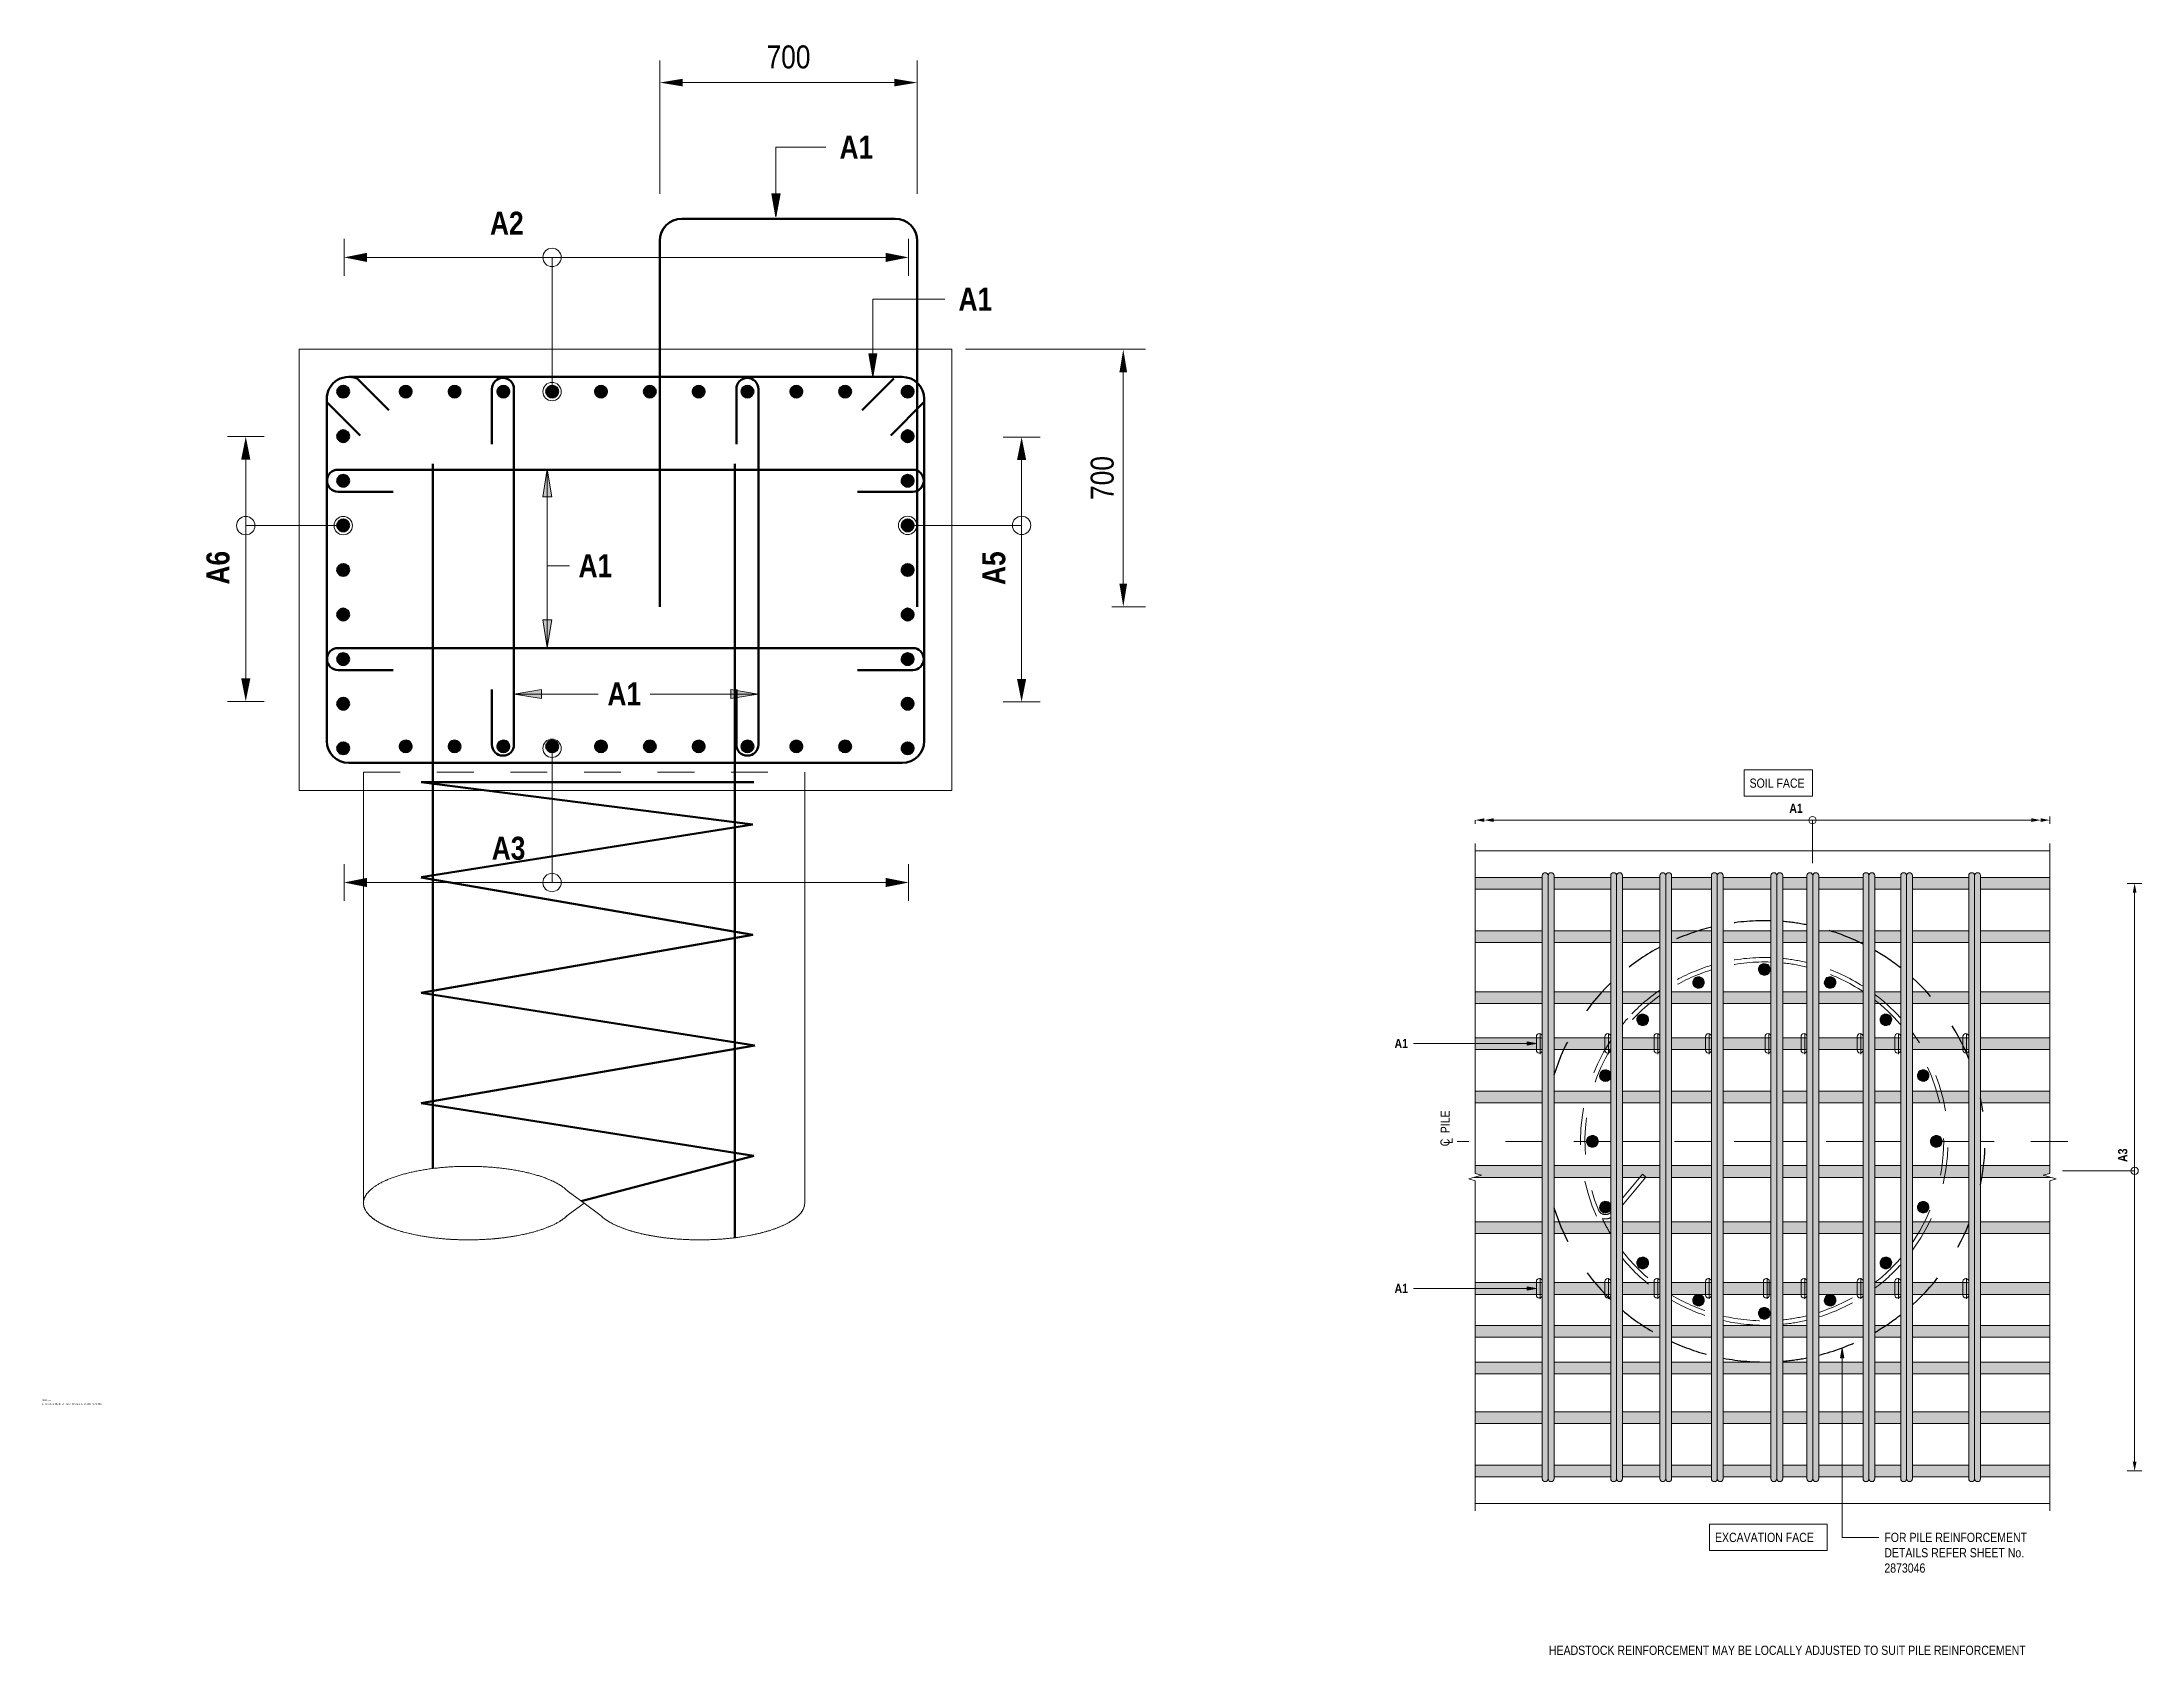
# Model space of a CAD drawing. Header units: metres. Extents: x 0 to 41, y -510 to 23.
# Drawn here: x 0.23 to 5.94, y 1.98 to 6.36 of the extents above.
import ezdxf

# ---------------------------------------------------------------- set-up
doc = ezdxf.new("R2010")
doc.units = ezdxf.units.M
for name, pattern in [('Hidden', [0.007144, 0.004763, -0.002381]), ('JacobsCenter', [0.015, 0.009, -0.0015, 0.003, -0.0015]), ('JacobsDash', [0.0045, 0.003, -0.0015])]:
    doc.linetypes.add(name, pattern=pattern)
doc.layers.get('Defpoints').update_dxf_attribs({"color": 41})
for name, color, linetype, lineweight in [('A-ANNO-DIMS', 7, 'Continuous', 9), ('A-ANNO-NOTE', 7, 'Continuous', 9), ('A-DETL', 7, 'Continuous', 13), ('A-DETL-GENF', 7, 'Continuous', 9), ('G-ANNO-TEXT', 7, 'Continuous', 9)]:
    doc.layers.add(name, color=color, linetype=linetype, lineweight=lineweight)
doc.styles.add('Arial Narrow', font='ARIALN.TTF', dxfattribs={"height": 0.0035})
doc.styles.add('Arial Narrow_1', font='ARIALN.TTF', dxfattribs={"height": 0.005})
doc.styles.add('Arial Narrow_2', font='ARIALN.TTF', dxfattribs={"height": 0.0625})
doc.styles.add('Arial Narrow_3', font='ARIALN.TTF', dxfattribs={"height": 0.025})
doc.styles.add('Arial Narrow_4', font='ARIALN.TTF', dxfattribs={"height": 0.0025})
doc.styles.add('Arial Narrow_B', font='ARIALNB.TTF', dxfattribs={"height": 0.0625})
doc.styles.add('Arial Narrow_B_1', font='ARIALNB.TTF', dxfattribs={"height": 0.025})
doc.dimstyles.new('Dimension_Standard_O__mm_', dxfattribs={"dimscale": 0.3048, "dimtxt": 0.063964, "dimasz": 0.205052, "dimexe": 0.19685, "dimexo": 0.123031, "dimgap": 0.123031, "dimtad": 1, "dimdec": 0, "dimlfac": 1000, "dimzin": 0, "dimdsep": 46, "dimtxsty": 'Arial Narrow_2', "dimsah": 1, "dimcen": 0.09, "dimaunit": 1, "dimadec": 4, "dimazin": 0, "dimtfac": 1, "dimtdec": 4, "dimtix": 1, "dimtmove": 0, "dimatfit": 3, "dimfxl": 1, "dimtvp": 1, "dimtfill": 1, "dimtolj": 1, "dimtzin": 0, "dimlwd": 18, "dimlwe": 18, "dimarcsym": 2})
doc.dimstyles.new('Dimension_Standard_T__mm_', dxfattribs={"dimscale": 0.3048, "dimtxt": 0.063964, "dimasz": 0.205052, "dimexe": 0.19685, "dimexo": 0.123031, "dimgap": 0.082021, "dimtad": 1, "dimdec": 0, "dimlfac": 1000, "dimzin": 0, "dimdsep": 46, "dimtxsty": 'Arial Narrow_2', "dimsah": 1, "dimcen": 0.09, "dimaunit": 1, "dimadec": 4, "dimazin": 0, "dimtfac": 1, "dimtdec": 4, "dimtix": 1, "dimtmove": 0, "dimatfit": 3, "dimfxl": 1, "dimtvp": 1, "dimtolj": 1, "dimtzin": 0, "dimlwd": 18, "dimlwe": 18, "dimarcsym": 2})

msp = doc.modelspace()

# ---------------------------------------------------------------- texts
at = {"layer": 'G-ANNO-TEXT', "attachment_point": 1, "bg_fill": 3, "box_fill_scale": 1, "bg_fill_color": 256, "bg_fill_true_color": 13158600, "bg_fill_transparency": 0}
for s, insert, char_height, style in [('A1', (2.4027, 6.1086), 0.0625, 'Arial Narrow_B'), ('A2', (1.4521, 5.9021), 0.0625, 'Arial Narrow_B'), ('A1', (2.7263, 5.6955), 0.0625, 'Arial Narrow_B'), ('1.', (0.2337, 2.6613), 0.0035, 'Arial Narrow')]:
    msp.add_mtext(s, dxfattribs=dict(at, insert=insert, char_height=char_height, style=style))
at = {"layer": 'G-ANNO-TEXT', "insert": (0.681, 4.888), "char_height": 0.0625, "attachment_point": 1, "rotation": 90, "style": 'Arial Narrow_B', "bg_fill": 3, "box_fill_scale": 1, "bg_fill_color": 256, "bg_fill_true_color": 13158600, "bg_fill_transparency": 0}
msp.add_mtext('A6', dxfattribs=at)
at = {"layer": 'G-ANNO-TEXT', "insert": (4.3321, 2.0023), "char_height": 0.025, "attachment_point": 1, "style": 'Arial Narrow_3', "bg_fill": 3, "box_fill_scale": 1, "bg_fill_color": 256, "bg_fill_transparency": 0}
msp.add_mtext('HEADSTOCK REINFORCEMENT MAY BE LOCALLY ADJUSTED TO SUIT PILE REINFORCEMENT', dxfattribs=at)

# ---------------------------------------------------------------- blocks, each defined once
blk = doc.blocks.new('Repeating Detail - N32-7932625-DRG-2873071 - SECTION - 1')
at = {"layer": 'A-DETL-GENF'}
for points in [[(-0.016, 1.195), (-0.0155, 1.1991), (-0.0139, 1.203), (-0.0113, 1.2063), (-0.008, 1.2089), (-0.0041, 1.2105), (0, 1.211), (0.0041, 1.2105), (0.008, 1.2089), (0.0113, 1.2063), (0.0139, 1.203), (0.0155, 1.1988), (0.016, 1.195), (0.0155, 1.1909), (0.0139, 1.187), (0.0113, 1.1837), (0.008, 1.1811), (0.0041, 1.1795), (0, 1.179), (-0.0041, 1.1795), (-0.008, 1.1811), (-0.0113, 1.1837), (-0.0139, 1.187), (-0.0155, 1.1909)], [(-0.016, 1.0622), (-0.0155, 1.0664), (-0.0139, 1.0702), (-0.0113, 1.0735), (-0.008, 1.0761), (-0.0041, 1.0777), (0, 1.0782), (0.0041, 1.0777), (0.008, 1.0761), (0.0113, 1.0735), (0.0139, 1.0702), (0.0155, 1.0664), (0.016, 1.0622), (0.0155, 1.0581), (0.0139, 1.0542), (0.0113, 1.0509), (0.008, 1.0484), (0.0041, 1.0468), (0, 1.0462), (-0.0041, 1.0468), (-0.008, 1.0484), (-0.0113, 1.0509), (-0.0139, 1.0542), (-0.0155, 1.0581)], [(-0.016, 0.9294), (-0.0155, 0.9336), (-0.0139, 0.9374), (-0.0113, 0.9408), (-0.008, 0.9433), (-0.0041, 0.9449), (0, 0.9454), (0.0041, 0.9449), (0.008, 0.9433), (0.0113, 0.9408), (0.0139, 0.9374), (0.0155, 0.9336), (0.016, 0.9294), (0.0155, 0.9253), (0.0139, 0.9214), (0.0113, 0.9181), (0.008, 0.9156), (0.0041, 0.914), (0, 0.9134), (-0.0041, 0.914), (-0.008, 0.9156), (-0.0113, 0.9181), (-0.0139, 0.9214), (-0.0155, 0.9253)], [(-0.016, 0.7967), (-0.0155, 0.8008), (-0.0139, 0.8047), (-0.0113, 0.808), (-0.008, 0.8105), (-0.0041, 0.8121), (0, 0.8127), (0.0041, 0.8121), (0.008, 0.8105), (0.0113, 0.808), (0.0139, 0.8047), (0.0155, 0.8008), (0.016, 0.7967), (0.0155, 0.7925), (0.0139, 0.7887), (0.0113, 0.7854), (0.008, 0.7828), (0.0041, 0.7812), (0, 0.7807), (-0.0041, 0.7812), (-0.008, 0.7828), (-0.0113, 0.7854), (-0.0139, 0.7887), (-0.0155, 0.7925)], [(-0.016, 0.6639), (-0.0155, 0.668), (-0.0139, 0.6719), (-0.0113, 0.6752), (-0.008, 0.6777), (-0.0041, 0.6793), (0, 0.6799), (0.0041, 0.6793), (0.008, 0.6777), (0.0113, 0.6752), (0.0139, 0.6719), (0.0155, 0.668), (0.016, 0.6639), (0.0155, 0.6597), (0.0139, 0.6559), (0.0113, 0.6526), (0.008, 0.65), (0.0041, 0.6484), (0, 0.6479), (-0.0041, 0.6484), (-0.008, 0.65), (-0.0113, 0.6526), (-0.0139, 0.6559), (-0.0155, 0.6597)], [(-0.016, 0.5311), (-0.0155, 0.5353), (-0.0139, 0.5391), (-0.0113, 0.5424), (-0.008, 0.545), (-0.0041, 0.5466), (0, 0.5471), (0.0041, 0.5466), (0.008, 0.545), (0.0113, 0.5424), (0.0139, 0.5391), (0.0155, 0.5353), (0.016, 0.5311), (0.0155, 0.527), (0.0139, 0.5231), (0.0113, 0.5198), (0.008, 0.5173), (0.0041, 0.5157), (0, 0.5151), (-0.0041, 0.5157), (-0.008, 0.5173), (-0.0113, 0.5198), (-0.0139, 0.5231), (-0.0155, 0.527)], [(-0.016, 0.3983), (-0.0155, 0.4025), (-0.0139, 0.4063), (-0.0113, 0.4096), (-0.008, 0.4122), (-0.0041, 0.4138), (0, 0.4143), (0.0041, 0.4138), (0.008, 0.4122), (0.0113, 0.4096), (0.0139, 0.4063), (0.0155, 0.4025), (0.016, 0.3983), (0.0155, 0.3942), (0.0139, 0.3903), (0.0113, 0.387), (0.008, 0.3845), (0.0041, 0.3829), (0, 0.3823), (-0.0041, 0.3829), (-0.008, 0.3845), (-0.0113, 0.387), (-0.0139, 0.3903), (-0.0155, 0.3942)], [(-0.016, 0.2656), (-0.0155, 0.2697), (-0.0139, 0.2736), (-0.0113, 0.2769), (-0.008, 0.2794), (-0.0041, 0.281), (0, 0.2816), (0.0041, 0.281), (0.008, 0.2794), (0.0113, 0.2769), (0.0139, 0.2736), (0.0155, 0.2697), (0.016, 0.2656), (0.0155, 0.2614), (0.0139, 0.2576), (0.0113, 0.2542), (0.008, 0.2517), (0.0041, 0.2501), (0, 0.2496), (-0.0041, 0.2501), (-0.008, 0.2517), (-0.0113, 0.2542), (-0.0139, 0.2576), (-0.0155, 0.2614)], [(-0.016, 0.1328), (-0.0155, 0.1369), (-0.0139, 0.1408), (-0.0113, 0.1441), (-0.008, 0.1466), (-0.0041, 0.1482), (0, 0.1488), (0.0041, 0.1482), (0.008, 0.1466), (0.0113, 0.1441), (0.0139, 0.1408), (0.0155, 0.1369), (0.016, 0.1328), (0.0155, 0.1286), (0.0139, 0.1248), (0.0113, 0.1215), (0.008, 0.1189), (0.0041, 0.1173), (0, 0.1168), (-0.0041, 0.1173), (-0.008, 0.1189), (-0.0113, 0.1215), (-0.0139, 0.1248), (-0.0155, 0.1286)], [(-0.016, 0), (-0.0155, 0.0041), (-0.0139, 0.008), (-0.0113, 0.0113), (-0.008, 0.0139), (-0.0041, 0.0155), (0, 0.016), (0.0041, 0.0155), (0.008, 0.0139), (0.0113, 0.0113), (0.0139, 0.008), (0.0155, 0.0041), (0.016, 0), (0.0155, -0.0041), (0.0139, -0.008), (0.0113, -0.0113), (0.008, -0.0139), (0.0041, -0.0155), (0, -0.016), (-0.0041, -0.0155), (-0.008, -0.0139), (-0.0113, -0.0113), (-0.0139, -0.008), (-0.0155, -0.0041)]]:
    blk.add_hatch(color=256, dxfattribs=at).paths.add_polyline_path(points)
at = {"layer": 'A-DETL-GENF', "lineweight": 50}
for centre, start, end in [((0, 1.195), 360, 180), ((0, 1.195), 180, 360), ((0, 1.0622), 360, 180), ((0, 1.0622), 180, 360), ((0, 0.9294), 360, 180), ((0, 0.9294), 180, 360), ((0, 0.7967), 360, 180), ((0, 0.7967), 180, 360), ((0, 0.6639), 360, 180), ((0, 0.6639), 180, 360), ((0, 0.5311), 360, 180), ((0, 0.5311), 180, 0), ((0, 0.3983), 360, 180), ((0, 0.3983), 180, 360), ((0, 0.2656), 360, 180), ((0, 0.2656), 180, 360), ((0, 0.1328), 360, 180), ((0, 0.1328), 180, 360), ((0, 0), 360, 180), ((0, 0), 180, 360)]:
    blk.add_arc(centre, 0.016, start, end, dxfattribs=at)
blk = doc.blocks.new('Repeating Detail - N32-V1-DRG-2873071 - SECTION - 1')
at = {"layer": 'A-DETL-GENF'}
for points in [[(0, 0.986), (-0.0041, 0.9855), (-0.008, 0.9839), (-0.0113, 0.9813), (-0.0139, 0.978), (-0.0155, 0.9741), (-0.016, 0.97), (-0.0155, 0.9659), (-0.0139, 0.962), (-0.0113, 0.9587), (-0.008, 0.9561), (-0.0041, 0.9545), (0, 0.954), (0.0041, 0.9545), (0.008, 0.9561), (0.0113, 0.9587), (0.0139, 0.962), (0.0155, 0.9659), (0.016, 0.97), (0.0155, 0.9741), (0.0139, 0.978), (0.0113, 0.9813), (0.008, 0.9839), (0.0036, 0.9855)], [(0, 0.8647), (-0.0041, 0.8642), (-0.008, 0.8626), (-0.0113, 0.8601), (-0.0139, 0.8567), (-0.0155, 0.8529), (-0.016, 0.8487), (-0.0155, 0.8446), (-0.0139, 0.8407), (-0.0113, 0.8374), (-0.008, 0.8349), (-0.0041, 0.8333), (0, 0.8327), (0.0041, 0.8333), (0.008, 0.8349), (0.0113, 0.8374), (0.0139, 0.8407), (0.0155, 0.8446), (0.016, 0.8487), (0.0155, 0.8529), (0.0139, 0.8567), (0.0113, 0.8601), (0.008, 0.8626), (0.0036, 0.8643)], [(0, 0.7435), (-0.0041, 0.743), (-0.008, 0.7414), (-0.0113, 0.7388), (-0.0139, 0.7355), (-0.0155, 0.7316), (-0.016, 0.7275), (-0.0155, 0.7234), (-0.0139, 0.7195), (-0.0113, 0.7162), (-0.008, 0.7136), (-0.0041, 0.712), (0, 0.7115), (0.0041, 0.712), (0.008, 0.7136), (0.0113, 0.7162), (0.0139, 0.7195), (0.0155, 0.7234), (0.016, 0.7275), (0.0155, 0.7316), (0.0139, 0.7355), (0.0113, 0.7388), (0.008, 0.7414), (0.0036, 0.743)], [(0, 0.6222), (-0.0041, 0.6217), (-0.008, 0.6201), (-0.0113, 0.6176), (-0.0139, 0.6142), (-0.0155, 0.6104), (-0.016, 0.6062), (-0.0155, 0.6021), (-0.0139, 0.5982), (-0.0113, 0.5949), (-0.008, 0.5924), (-0.0041, 0.5908), (0, 0.5902), (0.0041, 0.5908), (0.008, 0.5924), (0.0113, 0.5949), (0.0139, 0.5982), (0.0155, 0.6021), (0.016, 0.6062), (0.0155, 0.6104), (0.0139, 0.6142), (0.0113, 0.6176), (0.008, 0.6201), (0.0036, 0.6218)], [(0, 0.501), (-0.0041, 0.5005), (-0.008, 0.4989), (-0.0113, 0.4963), (-0.0139, 0.493), (-0.0155, 0.4891), (-0.016, 0.485), (-0.0155, 0.4809), (-0.0139, 0.477), (-0.0113, 0.4737), (-0.008, 0.4711), (-0.0041, 0.4695), (0, 0.469), (0.0041, 0.4695), (0.008, 0.4711), (0.0113, 0.4737), (0.0139, 0.477), (0.0155, 0.4809), (0.016, 0.485), (0.0155, 0.4891), (0.0139, 0.493), (0.0113, 0.4963), (0.008, 0.4989), (0.0036, 0.5005)], [(0, 0.3797), (-0.0041, 0.3792), (-0.008, 0.3776), (-0.0113, 0.3751), (-0.0139, 0.3717), (-0.0155, 0.3679), (-0.016, 0.3637), (-0.0155, 0.3596), (-0.0139, 0.3557), (-0.0113, 0.3524), (-0.008, 0.3499), (-0.0041, 0.3483), (0, 0.3477), (0.0041, 0.3483), (0.008, 0.3499), (0.0113, 0.3524), (0.0139, 0.3557), (0.0155, 0.3596), (0.016, 0.3637), (0.0155, 0.3679), (0.0139, 0.3717), (0.0113, 0.3751), (0.008, 0.3776), (0.0036, 0.3793)], [(0, 0.2585), (-0.0041, 0.258), (-0.008, 0.2564), (-0.0113, 0.2538), (-0.0139, 0.2505), (-0.0155, 0.2466), (-0.016, 0.2425), (-0.0155, 0.2384), (-0.0139, 0.2345), (-0.0113, 0.2312), (-0.008, 0.2286), (-0.0041, 0.227), (0, 0.2265), (0.0041, 0.227), (0.008, 0.2286), (0.0113, 0.2312), (0.0139, 0.2345), (0.0155, 0.2384), (0.016, 0.2425), (0.0155, 0.2466), (0.0139, 0.2505), (0.0113, 0.2538), (0.008, 0.2564), (0.0036, 0.258)], [(0, 0.1372), (-0.0041, 0.1367), (-0.008, 0.1351), (-0.0113, 0.1326), (-0.0139, 0.1292), (-0.0155, 0.1254), (-0.016, 0.1212), (-0.0155, 0.1171), (-0.0139, 0.1132), (-0.0113, 0.1099), (-0.008, 0.1074), (-0.0041, 0.1058), (0, 0.1052), (0.0041, 0.1058), (0.008, 0.1074), (0.0113, 0.1099), (0.0139, 0.1132), (0.0155, 0.1171), (0.016, 0.1212), (0.0155, 0.1254), (0.0139, 0.1292), (0.0113, 0.1326), (0.008, 0.1351), (0.0036, 0.1368)], [(0, 0.016), (-0.0041, 0.0155), (-0.008, 0.0139), (-0.0113, 0.0113), (-0.0139, 0.008), (-0.0155, 0.0041), (-0.016, 0), (-0.0155, -0.0041), (-0.0139, -0.008), (-0.0113, -0.0113), (-0.008, -0.0139), (-0.0041, -0.0155), (0, -0.016), (0.0041, -0.0155), (0.008, -0.0139), (0.0113, -0.0113), (0.0139, -0.008), (0.0155, -0.0041), (0.016, 0), (0.0155, 0.0041), (0.0139, 0.008), (0.0113, 0.0113), (0.008, 0.0139), (0.0036, 0.0155)]]:
    blk.add_hatch(color=256, dxfattribs=at).paths.add_polyline_path(points)
at = {"layer": 'A-DETL-GENF', "lineweight": 50}
for centre, start, end in [((0, 0.97), 360, 180), ((0, 0.97), 180, 360), ((0, 0.8487), 360, 180), ((0, 0.8487), 180, 360), ((0, 0.7275), 360, 180), ((0, 0.7275), 180, 360), ((0, 0.6062), 360, 180), ((0, 0.6062), 180, 0), ((0, 0.485), 360, 180), ((0, 0.485), 180, 360), ((0, 0.3637), 360, 180), ((0, 0.3637), 180, 360), ((0, 0.2425), 360, 180), ((0, 0.2425), 180, 360), ((0, 0.1212), 360, 180), ((0, 0.1212), 180, 360), ((0, 0), 360, 180), ((0, 0), 180, 360)]:
    blk.add_arc(centre, 0.016, start, end, dxfattribs=at)
blk = doc.blocks.new('SC_DET_BREAK LINE - Pipe Break-7956392-DRG-2873071 - SECTION - 1')
at = {"layer": 'A-DETL-GENF', "lineweight": 13}
for p, q in [((0.5568, 0.0315), (0.6, 0)), ((0.6, 0), (0.5568, 0.0315)), ((0.6, 0), (0.6432, 0.0315)), ((0.6, 0), (0.6432, 0.0315)), ((0.6, 0), (0.6432, -0.0315)), ((0.6, 0), (0.6432, -0.0315))]:
    blk.add_line(p, q, dxfattribs=at)
for centre, major_axis, start_param, end_param in [((0.2857, 0), (0.2857, 0), 2.486566, 2.635917), ((0.2857, 0), (0.2857, 0), 2.317052, 2.470179), ((0.2857, 0), (0.2857, 0), 2.147176, 2.30632), ((0.2857, 0), (0.2857, 0), 1.151614, 2.144777), ((0.2857, 0), (0.2857, 0), 0.988127, 1.150213), ((0.2857, 0), (0.2857, 0), 0.823254, 0.981506), ((0.2857, 0), (0.2857, 0), 0.657122, 0.813176), ((0.2857, 0), (0.2857, 0), 0.489795, 0.645943), ((0.9143, 0), (0.2857, 0), 2.481565, 2.484471), ((0.2857, 0), (-0.2857, 0), 6.126221, 6.283185), ((0.2857, 0), (0.2857, 0), 2.821696, 2.971953), ((0.2857, 0), (0.2857, 0), 2.655106, 2.803249), ((0.2857, 0), (0.2857, 0), 0.321381, 0.481193), ((0.9143, 0), (0.2857, 0), 2.6604, 2.669866), ((0.9143, 0), (0.2857, 0), 2.642267, 2.651797), ((0.9143, 0), (0.2857, 0), 0.338343, 0.340885), ((0.9143, 0), (0.2857, 0), 0.16964, 0.178276), ((0.9143, 0), (0.2857, 0), 0.150503, 0.156964), ((0.9143, 0), (0.2857, 0), 3.613319, 3.640918), ((0.9143, 0), (0.2857, 0), 5.781118, 5.794494), ((0.9143, 0), (0.2857, 0), 5.9423, 5.955238), ((0.9143, 0), (0.2857, 0), 6.104909, 6.132683), ((0.9143, 0), (0.2857, 0), 3.791727, 3.80162), ((0.9143, 0), (0.2857, 0), 3.955631, 3.963118), ((0.9143, 0), (0.2857, 0), 4.124369, 4.12967), ((0.9143, 0), (0.2857, 0), 5.286208, 5.289555), ((0.9143, 0), (0.2857, 0), 5.612228, 5.624823)]:
    blk.add_ellipse(centre, major_axis=major_axis, ratio=0.349427, start_param=start_param, end_param=end_param, dxfattribs=at)
for points, knots in [([(0, -0.0001), (0, 0.0059), (0.0022, 0.0146), (0.0096, 0.0261), (0.0172, 0.0345), (0.027, 0.0427), (0.0387, 0.0505), (0.0501, 0.0566), (0.0601, 0.0614), (0.068, 0.0648), (0.0764, 0.0681), (0.0852, 0.0712), (0.0944, 0.0743), (0.1039, 0.0771), (0.1138, 0.0799), (0.124, 0.0824), (0.1346, 0.0849), (0.149, 0.0878), (0.164, 0.0905), (0.1795, 0.0928), (0.1912, 0.0944), (0.2032, 0.0957), (0.2153, 0.0969), (0.2276, 0.0979), (0.24, 0.0987), (0.2524, 0.0993), (0.265, 0.0997), (0.2776, 0.0999), (0.2902, 0.1), (0.3027, 0.0998), (0.3153, 0.0994), (0.3278, 0.0989), (0.3402, 0.0981), (0.3525, 0.0972), (0.3647, 0.0961), (0.3767, 0.0948), (0.3886, 0.0933), (0.4002, 0.0916), (0.4116, 0.0897), (0.4228, 0.0877), (0.4337, 0.0855), (0.4443, 0.0832), (0.4547, 0.0806), (0.4647, 0.0779), (0.4775, 0.0742), (0.4927, 0.0691), (0.5093, 0.0624), (0.5241, 0.0553), (0.5415, 0.0452), (0.5514, 0.0372), (0.5568, 0.0315)], [0, 0, 0, 0, 0.0625, 0.09375, 0.125, 0.15625, 0.1875, 0.21875, 0.234375, 0.25, 0.265625, 0.28125, 0.296875, 0.3125, 0.328125, 0.34375, 0.359375, 0.375, 0.40625, 0.421875, 0.4375, 0.453125, 0.46875, 0.484375, 0.5, 0.515625, 0.53125, 0.546875, 0.5625, 0.578125, 0.59375, 0.609375, 0.625, 0.640625, 0.65625, 0.671875, 0.6875, 0.703125, 0.71875, 0.734375, 0.75, 0.765625, 0.78125, 0.796875, 0.8125, 0.84375, 0.875, 0.90625, 0.9375, 1, 1, 1, 1]), ([(0.6432, 0.0315), (0.6486, 0.0372), (0.6585, 0.0452), (0.6759, 0.0553), (0.6907, 0.0624), (0.7073, 0.0691), (0.7225, 0.0742), (0.7353, 0.0779), (0.7453, 0.0806), (0.7557, 0.0832), (0.7698, 0.0863), (0.7845, 0.0891), (0.7998, 0.0916), (0.8114, 0.0933), (0.8233, 0.0948), (0.8353, 0.0961), (0.8475, 0.0972), (0.8598, 0.0981), (0.8722, 0.0989), (0.8847, 0.0994), (0.8973, 0.0998), (0.9098, 0.1), (0.9224, 0.0999), (0.935, 0.0997), (0.9476, 0.0993), (0.96, 0.0987), (0.9724, 0.0979), (0.9847, 0.0969), (0.9968, 0.0957), (1.0088, 0.0944), (1.0205, 0.0928), (1.0321, 0.0911), (1.0435, 0.0892), (1.0565, 0.0867), (1.0708, 0.0837), (1.0863, 0.0799), (1.101, 0.0758), (1.1149, 0.0713), (1.1279, 0.0665), (1.14, 0.0614), (1.1511, 0.056), (1.1612, 0.0504), (1.1701, 0.0446), (1.1807, 0.0366), (1.1888, 0.0283), (1.1946, 0.0196), (1.1987, 0.011), (1.2, 0.0044), (1.2, -0.0001)], [0, 0, 0, 0, 0.0625, 0.09375, 0.125, 0.15625, 0.1875, 0.203125, 0.21875, 0.234375, 0.25, 0.28125, 0.296875, 0.3125, 0.328125, 0.34375, 0.359375, 0.375, 0.390625, 0.40625, 0.421875, 0.4375, 0.453125, 0.46875, 0.484375, 0.5, 0.515625, 0.53125, 0.546875, 0.5625, 0.578125, 0.59375, 0.609375, 0.625, 0.648438, 0.671875, 0.695312, 0.71875, 0.742188, 0.765625, 0.789062, 0.8125, 0.835938, 0.859375, 0.90625, 0.929688, 0.953125, 1, 1, 1, 1]), ([(0.7171, 0.0723), (0.7159, 0.0719), (0.712, 0.0706), (0.7082, 0.0693), (0.7057, 0.0683)], [0.91346895, 0.91346895, 0.91346895, 0.91346895, 0.91666667, 0.92354115, 0.92354115, 0.92354115, 0.92354115]), ([(0.7687, 0.086), (0.7657, 0.0854), (0.7618, 0.0846), (0.7579, 0.0837), (0.7569, 0.0835)], [0.873233205, 0.873233205, 0.873233205, 0.873233205, 0.87962963, 0.881843926, 0.881843926, 0.881843926, 0.881843926]), ([(0.7928, 0.0905), (0.7905, 0.0901), (0.7866, 0.0895), (0.7828, 0.0888), (0.7813, 0.0885)], [0.856369163, 0.856369163, 0.856369163, 0.856369163, 0.861111111, 0.86430133, 0.86430133, 0.86430133, 0.86430133]), ([(0.8181, 0.0942), (0.8164, 0.0939), (0.8125, 0.0934), (0.8087, 0.0929), (0.8065, 0.0926)], [0.839322856, 0.839322856, 0.839322856, 0.839322856, 0.842592593, 0.847022467, 0.847022467, 0.847022467, 0.847022467]), ([(0.8438, 0.0969), (0.843, 0.0968), (0.8393, 0.0965), (0.8356, 0.0961), (0.8326, 0.0958)], [0.822702112, 0.822702112, 0.822702112, 0.822702112, 0.824074074, 0.82990037, 0.82990037, 0.82990037, 0.82990037]), ([(0.9383, 0.0996), (0.9356, 0.0997), (0.9321, 0.0998), (0.9285, 0.0999), (0.9277, 0.0999)], [0.76351211, 0.76351211, 0.76351211, 0.76351211, 0.768518519, 0.770131888, 0.770131888, 0.770131888, 0.770131888]), ([(0.9654, 0.0984), (0.9636, 0.0985), (0.96, 0.0987), (0.9564, 0.0989), (0.9546, 0.099)], [0.746629803, 0.746629803, 0.746629803, 0.746629803, 0.75, 0.753411715, 0.753411715, 0.753411715, 0.753411715]), ([(0.9916, 0.0963), (0.9907, 0.0964), (0.9874, 0.0967), (0.984, 0.097), (0.9815, 0.0972)], [0.729901324, 0.729901324, 0.729901324, 0.729901324, 0.731481481, 0.736343062, 0.736343062, 0.736343062, 0.736343062]), ([(1.078, 0.082), (1.0755, 0.0826), (1.0727, 0.0832), (1.0698, 0.0839), (1.0695, 0.084)], [0.670339277, 0.670339277, 0.670339277, 0.670339277, 0.675925926, 0.676705588, 0.676705588, 0.676705588, 0.676705588]), ([(1.0998, 0.0761), (1.0981, 0.0766), (1.0952, 0.0774), (1.0923, 0.0782), (1.0911, 0.0786)], [0.653184727, 0.653184727, 0.653184727, 0.653184727, 0.657407407, 0.660175993, 0.660175993, 0.660175993, 0.660175993]), ([(1.1197, 0.0695), (1.1187, 0.0699), (1.1161, 0.0708), (1.1134, 0.0717), (1.1116, 0.0723)], [0.636281358, 0.636281358, 0.636281358, 0.636281358, 0.638888889, 0.643342108, 0.643342108, 0.643342108, 0.643342108]), ([(1.1378, 0.0623), (1.1374, 0.0625), (1.135, 0.0635), (1.1325, 0.0646), (1.1304, 0.0654)], [0.619195247, 0.619195247, 0.619195247, 0.619195247, 0.62037037, 0.626374106, 0.626374106, 0.626374106, 0.626374106]), ([(0.6655, 0.0492), (0.6638, 0.0481), (0.661, 0.0463), (0.6584, 0.0444), (0.6573, 0.0437)], [0.96580196, 0.96580196, 0.96580196, 0.96580196, 0.97222222, 0.97685096, 0.97685096, 0.97685096, 0.97685096]), ([(1.1737, 0.0419), (1.1722, 0.0431), (1.1703, 0.0444), (1.1684, 0.0458), (1.168, 0.046)], [0.576693005, 0.576693005, 0.576693005, 0.576693005, 0.583333333, 0.584697192, 0.584697192, 0.584697192, 0.584697192]), ([(1.1841, 0.0329), (1.1832, 0.0339), (1.1816, 0.0353), (1.18, 0.0368), (1.1794, 0.0374)], [0.559508884, 0.559508884, 0.559508884, 0.559508884, 0.564814815, 0.567877644, 0.567877644, 0.567877644, 0.567877644]), ([(1.192, 0.0235), (1.1915, 0.0243), (1.1903, 0.0259), (1.1891, 0.0274), (1.1884, 0.0282)], [0.542119537, 0.542119537, 0.542119537, 0.542119537, 0.546296296, 0.550734502, 0.550734502, 0.550734502, 0.550734502]), ([(1.1973, 0.0137), (1.1971, 0.0143), (1.1964, 0.0161), (1.1955, 0.0178), (1.1949, 0.019)], [0.524411158, 0.524411158, 0.524411158, 0.524411158, 0.527777778, 0.533818004, 0.533818004, 0.533818004, 0.533818004]), ([(0.6432, -0.0315), (0.6464, -0.0349), (0.6537, -0.0414), (0.6673, -0.0506), (0.681, -0.0579), (0.6933, -0.0634), (0.703, -0.0674), (0.7133, -0.0711), (0.7242, -0.0747), (0.7357, -0.0781), (0.7475, -0.0812), (0.7598, -0.0842), (0.7726, -0.0869), (0.7859, -0.0894), (0.7993, -0.0916), (0.8131, -0.0936), (0.8272, -0.0953), (0.8416, -0.0968), (0.8561, -0.0979), (0.8707, -0.0989), (0.8856, -0.0995), (0.9005, -0.0999), (0.9154, -0.1), (0.9303, -0.0999), (0.9452, -0.0995), (0.9601, -0.0988), (0.9747, -0.0978), (0.9891, -0.0966), (1.0035, -0.0951), (1.0176, -0.0933), (1.0313, -0.0913), (1.0447, -0.089), (1.0579, -0.0865), (1.0706, -0.0838), (1.0829, -0.0808), (1.0946, -0.0776), (1.106, -0.0742), (1.1169, -0.0706), (1.1271, -0.0668), (1.1367, -0.0629), (1.1458, -0.0587), (1.1543, -0.0544), (1.1621, -0.0499), (1.1691, -0.0453), (1.1777, -0.039), (1.1849, -0.0325), (1.1905, -0.0259), (1.1951, -0.019), (1.199, -0.0105), (1.2, -0.0035), (1.2, 0)], [0, 0, 0, 0, 0.0185185, 0.037037, 0.0555556, 0.0648148, 0.0740741, 0.0833333, 0.0925926, 0.1018519, 0.1111111, 0.1203704, 0.1296296, 0.1388889, 0.1481481, 0.1574074, 0.1666667, 0.1759259, 0.1851852, 0.1944444, 0.2037037, 0.212963, 0.2222222, 0.2314815, 0.2407407, 0.25, 0.2592593, 0.2685185, 0.2777778, 0.287037, 0.2962963, 0.3055556, 0.3148148, 0.3240741, 0.3333333, 0.3425926, 0.3518519, 0.3611111, 0.3703704, 0.3796296, 0.3888889, 0.3981481, 0.4074074, 0.4166667, 0.4259259, 0.4444444, 0.4537037, 0.462963, 0.4814815, 0.5, 0.5, 0.5, 0.5])]:
    blk.add_open_spline(points, degree=3, knots=knots, dxfattribs=at)
for points in [[(0.6803, 0.0574), (0.6773, 0.0559), (0.6744, 0.0543), (0.6716, 0.0528)], [(0.6973, 0.0651), (0.694, 0.0637), (0.6907, 0.0623), (0.6875, 0.0608)], [(0.6532, 0.0406), (0.6495, 0.0377), (0.6462, 0.0346), (0.6432, 0.0315)], [(1.2, 0), (1.2, 0.0031), (1.1996, 0.0063), (1.1988, 0.0094)]]:
    blk.add_open_spline(points, degree=3, dxfattribs=at)
blk = doc.blocks.new('T2DExtentArrowReinf_v1 - Extent-7956483-DRG-2873071 - SECTION - 1')
at = {"layer": 'A-DETL-GENF'}
for p, q in [((0, 0.01), (0, -0.01)), ((0.0625, 0), (0.6575, 0)), ((0.478, 0), (0.478, -0.265)), ((0.72, -0.01), (0.72, 0))]:
    blk.add_line(p, q, dxfattribs=at)
blk = doc.blocks.new('T2DExtentArrowReinf_v1 - Extent-7956471-DRG-2873071 - SECTION - 1')
at = {"layer": 'A-DETL-GENF'}
for p, q in [((0.48, 0), (0.48, 0.31)), ((0, -0.01), (0, 0.01)), ((0.72, 0.01), (0.72, 0)), ((0.0625, 0), (0.6575, 0))]:
    blk.add_line(p, q, dxfattribs=at)
blk = doc.blocks.new('T2DExtentArrowReinf_v1 - Extent-7956479-DRG-2873071 - SECTION - 1')
at = {"layer": 'A-DETL-GENF'}
for p, q in [((0, 0.01), (0, -0.01)), ((0.0625, 0), (1.4725, 0)), ((0.5654, 0), (0.5654, -0.365)), ((1.535, -0.01), (1.535, 0))]:
    blk.add_line(p, q, dxfattribs=at)
blk = doc.blocks.new('T2DExtentArrowReinf_v1 - Extent-7956482-DRG-2873071 - SECTION - 1')
at = {"layer": 'A-DETL-GENF'}
for p, q in [((0.5654, 0), (0.5654, 0.365)), ((0, -0.01), (0, 0.01)), ((0.0625, 0), (1.4725, 0)), ((1.535, 0.01), (1.535, 0))]:
    blk.add_line(p, q, dxfattribs=at)
blk = doc.blocks.new('SC_DET_BREAK LINE - Std Break-7971423-DRG-2873071 - ABUTMENT A1 _ B1 REINFORCEMENT PLAN')
at = {"layer": 'A-DETL-GENF', "lineweight": 13}
for p, q in [((-0.02, 0), (0.8775, 0)), ((0.8775, 0), (0.8825, -0.0175)), ((0.8825, -0.0175), (0.8925, 0.0175)), ((0.8925, 0.0175), (0.8975, 0)), ((0.8975, 0), (1.795, 0))]:
    blk.add_line(p, q, dxfattribs=at)
blk = doc.blocks.new('SC_DET_BREAK LINE - Std Break-7971424-DRG-2873071 - ABUTMENT A1 _ B1 REINFORCEMENT PLAN')
at = {"layer": 'A-DETL-GENF', "lineweight": 13}
for p, q in [((0.8775, 0), (-0.02, 0)), ((0.8825, 0.0175), (0.8775, 0)), ((0.8925, -0.0175), (0.8825, 0.0175)), ((0.8975, 0), (0.8925, -0.0175)), ((1.795, 0), (0.8975, 0))]:
    blk.add_line(p, q, dxfattribs=at)
blk = doc.blocks.new('T2DExtentArrowReinf_v1 - Extent-8102057-DRG-2873071 - ABUTMENT A1 _ B1 REINFORCEMENT PLAN')
at = {"layer": 'A-DETL-GENF'}
for p, q in [((0.8163, 0), (0.8163, 0.1959)), ((0, -0.01), (0, 0.01)), ((0.025, 0), (1.573, 0)), ((1.598, 0.01), (1.598, 0))]:
    blk.add_line(p, q, dxfattribs=at)
blk = doc.blocks.new('T2DExtentArrowReinf_v1 - Extent-8102025-DRG-2873071 - ABUTMENT A1 _ B1 REINFORCEMENT PLAN')
at = {"layer": 'A-DETL-GENF'}
for p, q in [((0.645, 0), (0.645, 0.1168)), ((0, -0.01), (0, 0.01)), ((0.05, 0), (1.5124, 0)), ((1.5624, 0.01), (1.5624, 0))]:
    blk.add_line(p, q, dxfattribs=at)
blk = doc.blocks.new('DIMBLOCK1-DRG-2873071 - SECTION - 1')
at = {"layer": 'A-ANNO-DIMS', "color": 0, "lineweight": 18, "transparency": 16777216}
for p, q in [((2.7454, 5.5277), (3.2344, 5.5277)), ((3.1744, 4.8902), (3.1744, 5.4652)), ((3.143, 4.8277), (3.2344, 4.8277))]:
    blk.add_line(p, q, dxfattribs=at)
at = {"layer": 'A-ANNO-DIMS', "color": 0, "transparency": 16777216}
for points in [[(3.1639, 5.4652), (3.1848, 5.4652), (3.1744, 5.5277)], [(3.1639, 4.8902), (3.1848, 4.8902), (3.1744, 4.8277)]]:
    blk.add_solid(points, dxfattribs=at)
at = {"layer": 'Defpoints', "color": 0, "transparency": 16777216}
for p in [(2.7079, 5.5277), (3.1744, 5.5277), (3.1055, 4.8277)]:
    blk.add_point(p, dxfattribs=at)
at = {"layer": 'A-ANNO-DIMS', "color": 0, "lineweight": 18, "transparency": 16777216, "insert": (3.1174, 5.1777), "char_height": 0.0625, "width": 0.142549, "attachment_point": 5, "rotation": 90, "style": 'Arial Narrow_2'}
blk.add_mtext('\\A1;700', dxfattribs=at)
blk = doc.blocks.new('DIMBLOCK2-DRG-2873071 - SECTION - 1')
at = {"layer": 'A-ANNO-DIMS', "color": 0, "lineweight": 18, "transparency": 16777216}
for p, q in [((1.9139, 5.9506), (1.9139, 6.313)), ((2.6139, 5.9506), (2.6139, 6.313)), ((1.9764, 6.253), (2.5514, 6.253))]:
    blk.add_line(p, q, dxfattribs=at)
at = {"layer": 'A-ANNO-DIMS', "color": 0, "transparency": 16777216}
for points in [[(1.9764, 6.2634), (1.9764, 6.2426), (1.9139, 6.253)], [(2.5514, 6.2634), (2.5514, 6.2426), (2.6139, 6.253)]]:
    blk.add_solid(points, dxfattribs=at)
at = {"layer": 'Defpoints', "color": 0, "transparency": 16777216}
for p in [(2.6139, 6.253), (1.9139, 5.9131), (2.6139, 5.9131)]:
    blk.add_point(p, dxfattribs=at)
at = {"layer": 'A-ANNO-DIMS', "color": 0, "lineweight": 18, "transparency": 16777216, "insert": (2.2639, 6.3224), "char_height": 0.0625, "width": 0.142549, "attachment_point": 5, "style": 'Arial Narrow_2', "bg_fill": 3, "box_fill_scale": 1.1, "bg_fill_color": 256, "bg_fill_true_color": 13158600, "bg_fill_transparency": 0}
blk.add_mtext('\\A1;700', dxfattribs=at)
blk = doc.blocks.new('CS_Annot_Centreline Symbol2 - CS_Annot_Centreline Symbol-5074296-DRG-2873071 - ABUTMENT A1 _ B1 REINFORCEMENT PLAN')
at = {"layer": 'A-ANNO-NOTE', "char_height": 0.0025, "attachment_point": 1, "style": 'Arial Narrow_4'}
for s, insert, width in [('C  ', (-0.00109, 0.00476), 0.0044093), ('L', (-0.00041, 0.00392), 0.0019241)]:
    blk.add_mtext(s, dxfattribs=dict(at, insert=insert, width=width))

# ---------------------------------------------------------------- hatches: boundary and pattern name
at = {"layer": 'A-ANNO-NOTE'}
for points in [[(1.1179, 5.7652), (1.1179, 5.7902), (1.0554, 5.7777)], [(2.5279, 5.7652), (2.5904, 5.7777), (2.5279, 5.7902)], [(0.7754, 5.2277), (0.8004, 5.2277), (0.7879, 5.2902)], [(2.9104, 5.2264), (2.8979, 5.2889), (2.8854, 5.2264), (2.9093, 5.2264)], [(0.7879, 4.5702), (0.8004, 4.6327), (0.7754, 4.6327), (0.7768, 4.6254)], [(2.8979, 4.5689), (2.9104, 4.6314), (2.8854, 4.6314), (2.8866, 4.6254)], [(4.1566, 4.2424), (4.1566, 4.2524), (4.1316, 4.2474), (4.1441, 4.2449)], [(4.1816, 4.2424), (4.1816, 4.2524), (4.1566, 4.2474)], [(5.644, 4.2424), (5.669, 4.2474), (5.644, 4.2524)], [(5.669, 4.2424), (5.694, 4.2474), (5.669, 4.2524), (5.669, 4.2474)], [(1.1179, 4.0652), (1.1179, 4.0902), (1.0554, 4.0777)], [(2.5279, 4.0652), (2.5904, 4.0777), (2.5279, 4.0902)], [(5.9299, 4.0504), (5.9249, 4.0754), (5.9199, 4.0504)], [(5.9249, 2.4774), (5.9299, 2.5024), (5.9199, 2.5024), (5.9217, 2.4934)]]:
    msp.add_hatch(color=256, dxfattribs=at).paths.add_polyline_path(points)
at = {"layer": 'A-DETL-GENF', "true_color": 0xffffff}
h = msp.add_hatch(color=7, dxfattribs=at)
h.paths.add_polyline_path([(4.1315, 4.0594), (4.3138, 4.0594), (4.3138, 4.0914), (4.1315, 4.0914)])
h.paths.add_polyline_path([(5.694, 4.0594), (5.694, 4.0914), (5.5058, 4.0914), (5.5058, 4.0594), (5.6202, 4.0594)])
h.paths.add_polyline_path([(4.3458, 4.0594), (4.5, 4.0594), (4.5, 4.0914), (4.3458, 4.0914)])
h.paths.add_polyline_path([(4.532, 4.0594), (4.6338, 4.0594), (4.6338, 4.0914), (4.532, 4.0914), (4.532, 4.0811)])
h.paths.add_polyline_path([(4.708, 4.0594), (4.7738, 4.0594), (4.7738, 4.0914), (4.6658, 4.0914), (4.6658, 4.0594), (4.7024, 4.0594)])
h.paths.add_polyline_path([(5.0826, 4.0594), (5.1863, 4.0594), (5.1863, 4.0914), (5.0658, 4.0914), (5.0658, 4.0594), (5.0807, 4.0594)])
h.paths.add_polyline_path([(5.4738, 4.0594), (5.4738, 4.0914), (5.3206, 4.0914), (5.3206, 4.0594)])
h.paths.add_polyline_path([(5.2886, 4.0594), (5.2886, 4.0914), (5.2183, 4.0914), (5.2183, 4.0594)])
h.paths.add_polyline_path([(4.8058, 4.0594), (4.9358, 4.0594), (4.9358, 4.0914), (4.8058, 4.0914), (4.8058, 4.0811)])
h.paths.add_polyline_path([(4.9678, 4.0594), (5.0338, 4.0594), (5.0338, 4.0914), (4.9678, 4.0914), (4.9678, 4.0811)])
for points in [[(4.3218, 2.4484), (4.3238, 2.4487), (4.3258, 2.4495), (4.3274, 2.4508), (4.3287, 2.4524), (4.3295, 2.4543), (4.3298, 2.4564), (4.3298, 4.0964), (4.3295, 4.0985), (4.3287, 4.1004), (4.3274, 4.1021), (4.3258, 4.1033), (4.3238, 4.1041), (4.3218, 4.1044), (4.3197, 4.1041), (4.3178, 4.1033), (4.3161, 4.1021), (4.3148, 4.1004), (4.314, 4.0985), (4.3138, 4.0964), (4.3138, 2.4564), (4.314, 2.4543), (4.3148, 2.4524), (4.3161, 2.4508), (4.3178, 2.4495), (4.3197, 2.4487)], [(4.3378, 2.4484), (4.3398, 2.4487), (4.3418, 2.4495), (4.3434, 2.4508), (4.3447, 2.4524), (4.3455, 2.4543), (4.3458, 2.4564), (4.3458, 4.0964), (4.3455, 4.0985), (4.3447, 4.1004), (4.3434, 4.1021), (4.3418, 4.1033), (4.3398, 4.1041), (4.3378, 4.1044), (4.3357, 4.1041), (4.3338, 4.1033), (4.3321, 4.1021), (4.3308, 4.1004), (4.33, 4.0985), (4.3298, 4.0964), (4.3298, 2.4564), (4.33, 2.4543), (4.3308, 2.4524), (4.3321, 2.4508), (4.3338, 2.4495), (4.3357, 2.4487)], [(4.508, 2.4484), (4.5101, 2.4487), (4.512, 2.4495), (4.5137, 2.4508), (4.5149, 2.4524), (4.5157, 2.4543), (4.516, 2.4564), (4.516, 4.0964), (4.5157, 4.0985), (4.5149, 4.1004), (4.5137, 4.1021), (4.512, 4.1033), (4.5101, 4.1041), (4.508, 4.1044), (4.5059, 4.1041), (4.504, 4.1033), (4.5023, 4.1021), (4.5011, 4.1004), (4.5003, 4.0985), (4.5, 4.0964), (4.5, 2.4564), (4.5003, 2.4543), (4.5011, 2.4524), (4.5023, 2.4508), (4.504, 2.4495), (4.5059, 2.4487)], [(4.524, 2.4484), (4.5261, 2.4487), (4.528, 2.4495), (4.5297, 2.4508), (4.5309, 2.4524), (4.5317, 2.4543), (4.532, 2.4564), (4.532, 4.0964), (4.5317, 4.0985), (4.5309, 4.1004), (4.5297, 4.1021), (4.528, 4.1033), (4.5261, 4.1041), (4.524, 4.1044), (4.5219, 4.1041), (4.52, 4.1033), (4.5183, 4.1021), (4.5171, 4.1004), (4.5163, 4.0985), (4.516, 4.0964), (4.516, 2.4564), (4.5163, 2.4543), (4.5171, 2.4524), (4.5183, 2.4508), (4.52, 2.4495), (4.5219, 2.4487)], [(4.6418, 2.4484), (4.6438, 2.4487), (4.6458, 2.4495), (4.6474, 2.4508), (4.6487, 2.4524), (4.6495, 2.4543), (4.6498, 2.4564), (4.6498, 4.0964), (4.6495, 4.0985), (4.6487, 4.1004), (4.6474, 4.1021), (4.6458, 4.1033), (4.6438, 4.1041), (4.6418, 4.1044), (4.6397, 4.1041), (4.6378, 4.1033), (4.6361, 4.1021), (4.6348, 4.1004), (4.634, 4.0985), (4.6338, 4.0964), (4.6338, 2.4564), (4.634, 2.4543), (4.6348, 2.4524), (4.6361, 2.4508), (4.6378, 2.4495), (4.6397, 2.4487)], [(4.6578, 2.4484), (4.6598, 2.4487), (4.6618, 2.4495), (4.6634, 2.4508), (4.6647, 2.4524), (4.6655, 2.4543), (4.6658, 2.4564), (4.6658, 4.0964), (4.6655, 4.0985), (4.6647, 4.1004), (4.6634, 4.1021), (4.6618, 4.1033), (4.6598, 4.1041), (4.6578, 4.1044), (4.6557, 4.1041), (4.6538, 4.1033), (4.6521, 4.1021), (4.6508, 4.1004), (4.65, 4.0985), (4.6498, 4.0964), (4.6498, 2.4564), (4.65, 2.4543), (4.6508, 2.4524), (4.6521, 2.4508), (4.6538, 2.4495), (4.6557, 2.4487)], [(4.7818, 2.4484), (4.7838, 2.4487), (4.7858, 2.4495), (4.7874, 2.4508), (4.7887, 2.4524), (4.7895, 2.4543), (4.7898, 2.4564), (4.7898, 4.0964), (4.7895, 4.0985), (4.7887, 4.1004), (4.7874, 4.1021), (4.7858, 4.1033), (4.7838, 4.1041), (4.7818, 4.1044), (4.7797, 4.1041), (4.7778, 4.1033), (4.7761, 4.1021), (4.7748, 4.1004), (4.774, 4.0985), (4.7738, 4.0964), (4.7738, 2.4564), (4.774, 2.4543), (4.7748, 2.4524), (4.7761, 2.4508), (4.7778, 2.4495), (4.7797, 2.4487)], [(4.7978, 2.4484), (4.7998, 2.4487), (4.8018, 2.4495), (4.8034, 2.4508), (4.8047, 2.4524), (4.8055, 2.4543), (4.8058, 2.4564), (4.8058, 4.0964), (4.8055, 4.0985), (4.8047, 4.1004), (4.8034, 4.1021), (4.8018, 4.1033), (4.7998, 4.1041), (4.7978, 4.1044), (4.7957, 4.1041), (4.7938, 4.1033), (4.7921, 4.1021), (4.7908, 4.1004), (4.79, 4.0985), (4.7898, 4.0964), (4.7898, 2.4564), (4.79, 2.4543), (4.7908, 2.4524), (4.7921, 2.4508), (4.7938, 2.4495), (4.7957, 2.4487)], [(4.9438, 2.4484), (4.9458, 2.4487), (4.9478, 2.4495), (4.9494, 2.4508), (4.9507, 2.4524), (4.9515, 2.4543), (4.9518, 2.4564), (4.9518, 4.0964), (4.9515, 4.0985), (4.9507, 4.1004), (4.9494, 4.1021), (4.9478, 4.1033), (4.9458, 4.1041), (4.9438, 4.1044), (4.9417, 4.1041), (4.9398, 4.1033), (4.9381, 4.1021), (4.9368, 4.1004), (4.936, 4.0985), (4.9358, 4.0964), (4.9358, 2.4564), (4.936, 2.4543), (4.9368, 2.4524), (4.9381, 2.4508), (4.9398, 2.4495), (4.9417, 2.4487)], [(4.9598, 2.4484), (4.9618, 2.4487), (4.9638, 2.4495), (4.9654, 2.4508), (4.9667, 2.4524), (4.9675, 2.4543), (4.9678, 2.4564), (4.9678, 4.0964), (4.9675, 4.0985), (4.9667, 4.1004), (4.9654, 4.1021), (4.9638, 4.1033), (4.9618, 4.1041), (4.9598, 4.1044), (4.9577, 4.1041), (4.9558, 4.1033), (4.9541, 4.1021), (4.9528, 4.1004), (4.952, 4.0985), (4.9518, 4.0964), (4.9518, 2.4564), (4.952, 2.4543), (4.9528, 2.4524), (4.9541, 2.4508), (4.9558, 2.4495), (4.9577, 2.4487)], [(5.0418, 2.4484), (5.0438, 2.4487), (5.0458, 2.4495), (5.0474, 2.4508), (5.0487, 2.4524), (5.0495, 2.4543), (5.0498, 2.4564), (5.0498, 4.0964), (5.0495, 4.0985), (5.0487, 4.1004), (5.0474, 4.1021), (5.0458, 4.1033), (5.0438, 4.1041), (5.0418, 4.1044), (5.0397, 4.1041), (5.0378, 4.1033), (5.0361, 4.1021), (5.0348, 4.1004), (5.034, 4.0985), (5.0338, 4.0964), (5.0338, 2.4564), (5.034, 2.4543), (5.0348, 2.4524), (5.0361, 2.4508), (5.0378, 2.4495), (5.0397, 2.4487)], [(5.0578, 2.4484), (5.0598, 2.4487), (5.0618, 2.4495), (5.0634, 2.4508), (5.0647, 2.4524), (5.0655, 2.4543), (5.0658, 2.4564), (5.0658, 4.0964), (5.0655, 4.0985), (5.0647, 4.1004), (5.0634, 4.1021), (5.0618, 4.1033), (5.0598, 4.1041), (5.0578, 4.1044), (5.0557, 4.1041), (5.0538, 4.1033), (5.0521, 4.1021), (5.0508, 4.1004), (5.05, 4.0985), (5.0498, 4.0964), (5.0498, 2.4564), (5.05, 2.4543), (5.051, 2.4522), (5.0521, 2.4508), (5.0538, 2.4495), (5.0558, 2.4487)], [(5.1943, 2.4484), (5.1963, 2.4487), (5.1983, 2.4495), (5.1999, 2.4508), (5.2012, 2.4524), (5.202, 2.4543), (5.2023, 2.4564), (5.2023, 4.0964), (5.202, 4.0985), (5.2012, 4.1004), (5.1999, 4.1021), (5.1983, 4.1033), (5.1963, 4.1041), (5.1943, 4.1044), (5.1922, 4.1041), (5.1903, 4.1033), (5.1886, 4.1021), (5.1873, 4.1004), (5.1865, 4.0985), (5.1863, 4.0964), (5.1863, 2.4564), (5.1865, 2.4543), (5.1873, 2.4524), (5.1886, 2.4508), (5.1903, 2.4495), (5.1922, 2.4487)], [(5.2103, 2.4484), (5.2123, 2.4487), (5.2143, 2.4495), (5.2159, 2.4508), (5.2172, 2.4524), (5.218, 2.4543), (5.2183, 2.4564), (5.2183, 4.0964), (5.218, 4.0985), (5.2172, 4.1004), (5.2159, 4.1021), (5.2143, 4.1033), (5.2123, 4.1041), (5.2103, 4.1044), (5.2082, 4.1041), (5.2063, 4.1033), (5.2046, 4.1021), (5.2033, 4.1004), (5.2025, 4.0985), (5.2023, 4.0964), (5.2023, 2.4564), (5.2025, 2.4543), (5.2033, 2.4524), (5.2046, 2.4508), (5.2063, 2.4495), (5.2082, 2.4487)], [(5.2966, 2.4484), (5.2986, 2.4487), (5.3006, 2.4495), (5.3022, 2.4508), (5.3035, 2.4524), (5.3043, 2.4543), (5.3046, 2.4564), (5.3046, 4.0964), (5.3043, 4.0985), (5.3035, 4.1004), (5.3022, 4.1021), (5.3006, 4.1033), (5.2986, 4.1041), (5.2966, 4.1044), (5.2945, 4.1041), (5.2926, 4.1033), (5.2909, 4.1021), (5.2896, 4.1004), (5.2888, 4.0985), (5.2886, 4.0964), (5.2886, 2.4564), (5.2888, 2.4543), (5.2896, 2.4524), (5.2909, 2.4508), (5.2926, 2.4495), (5.2945, 2.4487)], [(5.3126, 2.4484), (5.3146, 2.4487), (5.3166, 2.4495), (5.3182, 2.4508), (5.3195, 2.4524), (5.3203, 2.4543), (5.3206, 2.4564), (5.3206, 4.0964), (5.3203, 4.0985), (5.3195, 4.1004), (5.3182, 4.1021), (5.3166, 4.1033), (5.3146, 4.1041), (5.3126, 4.1044), (5.3105, 4.1041), (5.3086, 4.1033), (5.3069, 4.1021), (5.3056, 4.1004), (5.3048, 4.0985), (5.3046, 4.0964), (5.3046, 2.4564), (5.3048, 2.4543), (5.3056, 2.4524), (5.3069, 2.4508), (5.3086, 2.4495), (5.3105, 2.4487)], [(5.4818, 2.4484), (5.4838, 2.4487), (5.4858, 2.4495), (5.4874, 2.4508), (5.4887, 2.4524), (5.4895, 2.4543), (5.4898, 2.4564), (5.4898, 4.0964), (5.4895, 4.0985), (5.4887, 4.1004), (5.4874, 4.1021), (5.4858, 4.1033), (5.4838, 4.1041), (5.4818, 4.1044), (5.4797, 4.1041), (5.4778, 4.1033), (5.4761, 4.1021), (5.4748, 4.1004), (5.474, 4.0985), (5.4738, 4.0964), (5.4738, 2.4564), (5.474, 2.4543), (5.4748, 2.4524), (5.4761, 2.4508), (5.4778, 2.4495), (5.4797, 2.4487)], [(5.4978, 2.4484), (5.4998, 2.4487), (5.5018, 2.4495), (5.5034, 2.4508), (5.5047, 2.4524), (5.5055, 2.4543), (5.5058, 2.4564), (5.5058, 4.0964), (5.5055, 4.0985), (5.5047, 4.1004), (5.5034, 4.1021), (5.5018, 4.1033), (5.4998, 4.1041), (5.4978, 4.1044), (5.4957, 4.1041), (5.4938, 4.1033), (5.4921, 4.1021), (5.4908, 4.1004), (5.49, 4.0985), (5.4898, 4.0964), (5.4898, 2.4564), (5.49, 2.4543), (5.4908, 2.4524), (5.4921, 2.4508), (5.4938, 2.4495), (5.4957, 2.4487)]]:
    msp.add_hatch(color=7, dxfattribs=at).paths.add_polyline_path(points)
h = msp.add_hatch(color=7, dxfattribs=at)
h.paths.add_polyline_path([(5.0338, 3.9141), (5.0338, 3.9461), (4.9678, 3.9461), (4.9678, 3.9141), (5.0121, 3.9141)])
h.paths.add_polyline_path([(5.694, 3.9141), (5.694, 3.9461), (5.5058, 3.9461), (5.5058, 3.9141), (5.6202, 3.9141)])
h.paths.add_polyline_path([(4.3138, 3.9141), (4.3138, 3.9461), (4.1315, 3.9461), (4.1315, 3.9141)])
h.paths.add_polyline_path([(4.3458, 3.9141), (4.5, 3.9141), (4.5, 3.9461), (4.3458, 3.9461)])
h.paths.add_polyline_path([(5.0832, 3.9141), (5.1863, 3.9141), (5.1863, 3.9461), (5.0658, 3.9461), (5.0658, 3.9141), (5.0826, 3.9141)])
h.paths.add_polyline_path([(4.532, 3.9141), (4.6338, 3.9141), (4.6338, 3.9461), (4.532, 3.9461)])
h.paths.add_polyline_path([(4.708, 3.9141), (4.7738, 3.9141), (4.7738, 3.9461), (4.6658, 3.9461), (4.6658, 3.9141), (4.7024, 3.9141)])
h.paths.add_polyline_path([(5.4738, 3.9141), (5.4738, 3.9461), (5.3206, 3.9461), (5.3206, 3.9141)])
h.paths.add_polyline_path([(5.2886, 3.9141), (5.2886, 3.9461), (5.2183, 3.9461), (5.2183, 3.9141)])
h.paths.add_polyline_path([(4.8958, 3.9141), (4.9358, 3.9141), (4.9358, 3.9461), (4.8058, 3.9461), (4.8058, 3.9141), (4.8915, 3.9141)])
at = {"layer": 'A-DETL-GENF', "true_color": 0x808080}
for points in [[(4.9183, 3.8253), (4.9225, 3.826), (4.9263, 3.8278), (4.9295, 3.8304), (4.9319, 3.8338), (4.9334, 3.8377), (4.9338, 3.8419), (4.9331, 3.846), (4.9313, 3.8498), (4.9287, 3.853), (4.9253, 3.8555), (4.9214, 3.8569), (4.9172, 3.8573), (4.9131, 3.8566), (4.9093, 3.8549), (4.9061, 3.8522), (4.9036, 3.8488), (4.9022, 3.8449), (4.9018, 3.8408), (4.9025, 3.8366), (4.9042, 3.8328), (4.9069, 3.8296), (4.9103, 3.8272), (4.9142, 3.8257), (4.9147, 3.8257)], [(4.7394, 3.7897), (4.7435, 3.7904), (4.7473, 3.7922), (4.7505, 3.7948), (4.753, 3.7982), (4.7544, 3.8021), (4.7548, 3.8063), (4.7541, 3.8104), (4.7524, 3.8142), (4.7497, 3.8174), (4.7463, 3.8199), (4.7424, 3.8213), (4.7383, 3.8217), (4.7341, 3.821), (4.7303, 3.8193), (4.7271, 3.8166), (4.7247, 3.8132), (4.7232, 3.8093), (4.7228, 3.8052), (4.7235, 3.8011), (4.7253, 3.7973), (4.7279, 3.794), (4.7313, 3.7916), (4.7352, 3.7901)], [(5.0973, 3.7897), (5.1014, 3.7904), (5.1052, 3.7922), (5.1084, 3.7948), (5.1108, 3.7982), (5.1123, 3.8021), (5.1127, 3.8063), (5.112, 3.8104), (5.1103, 3.8142), (5.1076, 3.8174), (5.1042, 3.8199), (5.1003, 3.8213), (5.0962, 3.8217), (5.092, 3.821), (5.0882, 3.8193), (5.085, 3.8166), (5.0826, 3.8132), (5.0811, 3.8093), (5.0807, 3.8052), (5.0814, 3.8011), (5.0832, 3.7973), (5.0858, 3.794), (5.0892, 3.7916), (5.0931, 3.7901)], [(4.5877, 3.6884), (4.5918, 3.6891), (4.5956, 3.6908), (4.5988, 3.6935), (4.6012, 3.6969), (4.6027, 3.7008), (4.6031, 3.7049), (4.6024, 3.709), (4.6007, 3.7128), (4.598, 3.7161), (4.5946, 3.7185), (4.5907, 3.72), (4.5866, 3.7204), (4.5824, 3.7197), (4.5786, 3.7179), (4.5754, 3.7153), (4.573, 3.7119), (4.5715, 3.708), (4.5711, 3.7038), (4.5718, 3.6997), (4.5736, 3.6959), (4.5762, 3.6927), (4.5796, 3.6902), (4.5835, 3.6888)], [(5.249, 3.6884), (5.2531, 3.6891), (5.2569, 3.6908), (5.2601, 3.6935), (5.2626, 3.6969), (5.264, 3.7008), (5.2644, 3.7049), (5.2637, 3.709), (5.262, 3.7128), (5.2593, 3.7161), (5.2559, 3.7185), (5.2517, 3.72), (5.2479, 3.7204), (5.2437, 3.7197), (5.2399, 3.7179), (5.2367, 3.7153), (5.2343, 3.7119), (5.2328, 3.708), (5.2324, 3.7038), (5.2331, 3.6997), (5.2349, 3.6959), (5.2375, 3.6927), (5.2409, 3.6902), (5.2448, 3.6888)], [(4.4863, 3.5367), (4.4904, 3.5374), (4.4942, 3.5391), (4.4975, 3.5417), (4.5, 3.5455), (4.5, 3.5597), (4.4993, 3.5611), (4.4967, 3.5644), (4.4933, 3.5668), (4.4894, 3.5683), (4.4852, 3.5687), (4.4811, 3.568), (4.4773, 3.5662), (4.4741, 3.5636), (4.4716, 3.5602), (4.4702, 3.5563), (4.4698, 3.5519), (4.4705, 3.548), (4.4722, 3.5442), (4.4748, 3.541), (4.4782, 3.5385), (4.4822, 3.5371)], [(5.3503, 3.5367), (5.3545, 3.5374), (5.3583, 3.5391), (5.3615, 3.5417), (5.3639, 3.5452), (5.3654, 3.5491), (5.3658, 3.5532), (5.3651, 3.5573), (5.3634, 3.5611), (5.3607, 3.5644), (5.3573, 3.5668), (5.3534, 3.5683), (5.3492, 3.5687), (5.3451, 3.568), (5.3413, 3.5662), (5.338, 3.5635), (5.3357, 3.5602), (5.3342, 3.5563), (5.3338, 3.5521), (5.3345, 3.548), (5.3362, 3.5442), (5.3389, 3.541), (5.3423, 3.5385), (5.3462, 3.5371)], [(4.4507, 3.3577), (4.4548, 3.3584), (4.4586, 3.3601), (4.4619, 3.3628), (4.4643, 3.3662), (4.4658, 3.3701), (4.4662, 3.3743), (4.4655, 3.3784), (4.4637, 3.3822), (4.4611, 3.3854), (4.4577, 3.3878), (4.4538, 3.3893), (4.4496, 3.3897), (4.4455, 3.389), (4.4417, 3.3873), (4.4385, 3.3846), (4.436, 3.3812), (4.4346, 3.3773), (4.4342, 3.3732), (4.4349, 3.369), (4.4366, 3.3652), (4.4392, 3.362), (4.4426, 3.3596), (4.4466, 3.3581)], [(5.3859, 3.3577), (5.3901, 3.3584), (5.3939, 3.3601), (5.3971, 3.3628), (5.3995, 3.3662), (5.401, 3.3701), (5.4014, 3.3743), (5.4007, 3.3784), (5.399, 3.3822), (5.3963, 3.3854), (5.3929, 3.3878), (5.389, 3.3893), (5.3848, 3.3897), (5.3807, 3.389), (5.3769, 3.3873), (5.3737, 3.3846), (5.3713, 3.3812), (5.3698, 3.3773), (5.3694, 3.3732), (5.3701, 3.369), (5.3718, 3.3652), (5.3745, 3.362), (5.3779, 3.3596), (5.3818, 3.3581)], [(4.4863, 3.1788), (4.4904, 3.1795), (4.4942, 3.1812), (4.4975, 3.1839), (4.5, 3.1876), (4.5, 3.2018), (4.4993, 3.2032), (4.4967, 3.2065), (4.4933, 3.2089), (4.4894, 3.2104), (4.4852, 3.2108), (4.4811, 3.2101), (4.4773, 3.2083), (4.4741, 3.2057), (4.4716, 3.2023), (4.4702, 3.1984), (4.4698, 3.1942), (4.4705, 3.1901), (4.4722, 3.1863), (4.4748, 3.1831), (4.4782, 3.1806), (4.4822, 3.1792)], [(5.3503, 3.1788), (5.3545, 3.1795), (5.3583, 3.1812), (5.3615, 3.1839), (5.3639, 3.1873), (5.3654, 3.1912), (5.3658, 3.1953), (5.3651, 3.1994), (5.3634, 3.2032), (5.3607, 3.2065), (5.3573, 3.2089), (5.3534, 3.2104), (5.3492, 3.2108), (5.3451, 3.2101), (5.3413, 3.2083), (5.338, 3.2056), (5.3357, 3.2023), (5.3342, 3.1984), (5.3338, 3.1942), (5.3345, 3.1901), (5.3362, 3.1863), (5.3389, 3.1831), (5.3423, 3.1806), (5.3462, 3.1792)], [(4.5877, 3.0271), (4.5918, 3.0278), (4.5956, 3.0295), (4.5988, 3.0322), (4.6012, 3.0356), (4.6027, 3.0395), (4.6031, 3.0436), (4.6024, 3.0477), (4.6007, 3.0515), (4.598, 3.0548), (4.5946, 3.0572), (4.5907, 3.0587), (4.5866, 3.0591), (4.5824, 3.0584), (4.5786, 3.0566), (4.5754, 3.054), (4.573, 3.0506), (4.5715, 3.0467), (4.5711, 3.0425), (4.5718, 3.0384), (4.5736, 3.0346), (4.5762, 3.0314), (4.5796, 3.0289), (4.5835, 3.0275)], [(5.249, 3.0271), (5.2531, 3.0278), (5.2569, 3.0295), (5.2601, 3.0322), (5.2626, 3.0356), (5.264, 3.0395), (5.2644, 3.0436), (5.2637, 3.0477), (5.262, 3.0515), (5.2593, 3.0548), (5.2559, 3.0572), (5.252, 3.0587), (5.2479, 3.0591), (5.2437, 3.0584), (5.2399, 3.0566), (5.2367, 3.054), (5.2343, 3.0506), (5.2328, 3.0467), (5.2324, 3.0425), (5.2331, 3.0384), (5.2349, 3.0346), (5.2375, 3.0314), (5.2409, 3.0289), (5.2448, 3.0275)], [(4.7394, 2.9257), (4.7435, 2.9264), (4.7473, 2.9281), (4.7505, 2.9308), (4.753, 2.9342), (4.7544, 2.9381), (4.7548, 2.9423), (4.7541, 2.9464), (4.7524, 2.9502), (4.7497, 2.9534), (4.7463, 2.9558), (4.7424, 2.9573), (4.7381, 2.9577), (4.7341, 2.957), (4.7303, 2.9553), (4.7271, 2.9526), (4.7246, 2.9489), (4.7232, 2.9453), (4.7228, 2.9411), (4.7235, 2.937), (4.7253, 2.9332), (4.7279, 2.93), (4.7313, 2.9276), (4.7352, 2.9261)], [(4.9183, 2.8901), (4.9225, 2.8908), (4.9263, 2.8925), (4.9295, 2.8952), (4.9319, 2.8986), (4.9334, 2.9025), (4.9338, 2.9067), (4.9331, 2.9108), (4.9313, 2.9146), (4.9287, 2.9178), (4.9253, 2.9202), (4.9214, 2.9217), (4.9172, 2.9221), (4.9131, 2.9214), (4.9093, 2.9197), (4.9061, 2.917), (4.9036, 2.9136), (4.9022, 2.9097), (4.9018, 2.9055), (4.9025, 2.9014), (4.9042, 2.8976), (4.9069, 2.8944), (4.9103, 2.892), (4.9142, 2.8905), (4.9147, 2.8905)], [(5.0973, 2.9257), (5.1014, 2.9264), (5.1052, 2.9281), (5.1084, 2.9308), (5.1108, 2.9342), (5.1123, 2.9381), (5.1127, 2.9423), (5.112, 2.9464), (5.1103, 2.9502), (5.1076, 2.9534), (5.1042, 2.9558), (5.1003, 2.9573), (5.096, 2.9577), (5.092, 2.957), (5.0882, 2.9553), (5.085, 2.9526), (5.0826, 2.9492), (5.0811, 2.9453), (5.0807, 2.9411), (5.0814, 2.937), (5.0832, 2.9332), (5.0858, 2.93), (5.0892, 2.9276), (5.0931, 2.9261)]]:
    msp.add_hatch(color=8, dxfattribs=at).paths.add_polyline_path(points)
at = {"layer": 'A-DETL-GENF', "true_color": 0xffffff}
h = msp.add_hatch(color=7, dxfattribs=at)
h.paths.add_polyline_path([(5.694, 3.7488), (5.694, 3.7808), (5.5058, 3.7808), (5.5058, 3.7488), (5.6202, 3.7488)])
h.paths.add_polyline_path([(4.3138, 3.7488), (4.3138, 3.7808), (4.1315, 3.7808), (4.1315, 3.7488)])
h.paths.add_polyline_path([(4.3458, 3.7488), (4.5, 3.7488), (4.5, 3.7808), (4.3458, 3.7808), (4.3458, 3.778)])
h.paths.add_polyline_path([(4.532, 3.7488), (4.6338, 3.7488), (4.6338, 3.7808), (4.532, 3.7808), (4.532, 3.778)])
h.paths.add_polyline_path([(4.6658, 3.7488), (4.7738, 3.7488), (4.7738, 3.7808), (4.6658, 3.7808), (4.6658, 3.7622)])
h.paths.add_polyline_path([(4.8058, 3.7488), (4.9358, 3.7488), (4.9358, 3.7808), (4.8058, 3.7808), (4.8058, 3.778)])
h.paths.add_polyline_path([(4.9678, 3.7488), (5.0338, 3.7488), (5.0338, 3.7808), (4.9678, 3.7808), (4.9678, 3.778)])
h.paths.add_polyline_path([(5.1863, 3.7488), (5.1863, 3.7808), (5.0658, 3.7808), (5.0658, 3.7488)])
h.paths.add_polyline_path([(5.2223, 3.7488), (5.2886, 3.7488), (5.2886, 3.7808), (5.2183, 3.7808), (5.2183, 3.7488), (5.2223, 3.7488)])
h.paths.add_polyline_path([(5.3206, 3.7488), (5.4738, 3.7488), (5.4738, 3.7808), (5.3206, 3.7808), (5.3206, 3.778)])
h = msp.add_hatch(color=7, dxfattribs=at)
h.paths.add_polyline_path([(4.7738, 3.6235), (4.7738, 3.6555), (4.6658, 3.6555), (4.6658, 3.6235), (4.7737, 3.6235)])
h.paths.add_polyline_path([(5.694, 3.6235), (5.694, 3.6555), (5.5058, 3.6555), (5.5058, 3.6235), (5.6202, 3.6235)])
h.paths.add_polyline_path([(4.3138, 3.6235), (4.3138, 3.6555), (4.1315, 3.6555), (4.1315, 3.6235)])
h.paths.add_polyline_path([(5.3413, 3.6235), (5.4738, 3.6235), (5.4738, 3.6555), (5.3206, 3.6555), (5.3206, 3.6235), (5.338, 3.6235)])
h.paths.add_polyline_path([(4.3458, 3.6235), (4.5, 3.6235), (4.5, 3.6555), (4.3458, 3.6555)])
h.paths.add_polyline_path([(4.532, 3.6235), (4.6338, 3.6235), (4.6338, 3.6555), (4.532, 3.6555), (4.532, 3.6264)])
h.paths.add_polyline_path([(4.8058, 3.6235), (4.9358, 3.6235), (4.9358, 3.6555), (4.8058, 3.6555)])
h.paths.add_polyline_path([(4.9678, 3.6235), (5.0338, 3.6235), (5.0338, 3.6555), (4.9678, 3.6555)])
h.paths.add_polyline_path([(5.1863, 3.6235), (5.1863, 3.6555), (5.0658, 3.6555), (5.0658, 3.6235)])
h.paths.add_polyline_path([(5.2183, 3.6235), (5.2886, 3.6235), (5.2886, 3.6555), (5.2183, 3.6555), (5.2183, 3.6264)])
h = msp.add_hatch(color=7, dxfattribs=at)
h.paths.add_polyline_path([(5.0338, 3.4782), (5.0338, 3.5102), (4.9678, 3.5102), (4.9678, 3.4782)])
h.paths.add_polyline_path([(5.694, 3.4782), (5.694, 3.5102), (5.5058, 3.5102), (5.5058, 3.4782), (5.6202, 3.4782)])
h.paths.add_polyline_path([(4.1315, 3.4782), (4.3138, 3.4782), (4.3138, 3.5102), (4.1315, 3.5102), (4.1315, 3.4936)])
h.paths.add_polyline_path([(5.338, 3.4782), (5.4738, 3.4782), (5.4738, 3.5102), (5.3206, 3.5102), (5.3206, 3.4782), (5.3362, 3.4782)])
h.paths.add_polyline_path([(4.3458, 3.4782), (4.5, 3.4782), (4.5, 3.5102), (4.3458, 3.5102), (4.3458, 3.4936)])
h.paths.add_polyline_path([(4.8058, 3.4782), (4.9358, 3.4782), (4.9358, 3.5102), (4.8058, 3.5102)])
h.paths.add_polyline_path([(4.532, 3.4782), (4.6338, 3.4782), (4.6338, 3.5102), (4.532, 3.5102)])
h.paths.add_polyline_path([(4.6658, 3.4782), (4.7738, 3.4782), (4.7738, 3.5102), (4.6658, 3.5102)])
h.paths.add_polyline_path([(5.2886, 3.4782), (5.2886, 3.5102), (5.2183, 3.5102), (5.2183, 3.4782)])
h.paths.add_polyline_path([(5.1863, 3.4782), (5.1863, 3.5102), (5.0658, 3.5102), (5.0658, 3.4782)])
h = msp.add_hatch(color=7, dxfattribs=at)
h.paths.add_polyline_path([(5.6965, 3.2757), (5.6765, 3.2814), (5.694, 3.2864), (5.694, 3.3077), (5.5058, 3.3077), (5.5058, 3.2757), (5.694, 3.2757)])
h.paths.add_polyline_path([(4.149, 3.2757), (4.3138, 3.2757), (4.3138, 3.3077), (4.1315, 3.3077), (4.1315, 3.2864), (4.149, 3.2814), (4.129, 3.2757), (4.1315, 3.2757)])
h.paths.add_polyline_path([(4.3458, 3.2757), (4.5, 3.2757), (4.5, 3.3077), (4.3458, 3.3077)])
h.paths.add_polyline_path([(5.3413, 3.2757), (5.4738, 3.2757), (5.4738, 3.3077), (5.3206, 3.3077), (5.3206, 3.2757), (5.338, 3.2757)])
h.paths.add_polyline_path([(4.6338, 3.2757), (4.6338, 3.3077), (4.532, 3.3077), (4.532, 3.2757), (4.5959, 3.2757)])
h.paths.add_polyline_path([(4.6658, 3.2757), (4.7738, 3.2757), (4.7738, 3.3077), (4.6658, 3.3077)])
h.paths.add_polyline_path([(5.2886, 3.2757), (5.2886, 3.3077), (5.2183, 3.3077), (5.2183, 3.2757)])
h.paths.add_polyline_path([(5.0658, 3.2757), (5.1863, 3.2757), (5.1863, 3.3077), (5.0658, 3.3077)])
h.paths.add_polyline_path([(4.8058, 3.2757), (4.9358, 3.2757), (4.9358, 3.3077), (4.8058, 3.3077)])
h.paths.add_polyline_path([(4.9678, 3.2757), (5.0338, 3.2757), (5.0338, 3.3077), (4.9678, 3.3077)])
h = msp.add_hatch(color=7, dxfattribs=at)
h.paths.add_polyline_path([(4.7737, 3.1232), (4.7738, 3.1232), (4.7738, 3.1552), (4.6658, 3.1552), (4.6658, 3.1232)])
h.paths.add_polyline_path([(4.3138, 3.1232), (4.3138, 3.1552), (4.1315, 3.1552), (4.1315, 3.1232)])
h.paths.add_polyline_path([(5.694, 3.1232), (5.694, 3.1552), (5.5058, 3.1552), (5.5058, 3.1232), (5.6202, 3.1232)])
h.paths.add_polyline_path([(5.338, 3.1232), (5.4738, 3.1232), (5.4738, 3.1552), (5.3206, 3.1552), (5.3206, 3.1232), (5.3372, 3.1232)])
h.paths.add_polyline_path([(4.3458, 3.1232), (4.5, 3.1232), (4.5, 3.1552), (4.3458, 3.1552)])
h.paths.add_polyline_path([(4.5656, 3.1232), (4.6338, 3.1232), (4.6338, 3.1552), (4.532, 3.1552), (4.532, 3.1232), (4.5552, 3.1232)])
h.paths.add_polyline_path([(5.2343, 3.1232), (5.2886, 3.1232), (5.2886, 3.1552), (5.2183, 3.1552), (5.2183, 3.1232), (5.2324, 3.1232)])
h.paths.add_polyline_path([(5.1863, 3.1232), (5.1863, 3.1552), (5.0658, 3.1552), (5.0658, 3.1232)])
h.paths.add_polyline_path([(4.8058, 3.1232), (4.9358, 3.1232), (4.9358, 3.1552), (4.8058, 3.1552)])
h.paths.add_polyline_path([(5.0338, 3.1232), (5.0338, 3.1552), (4.9678, 3.1552), (4.9678, 3.1232)])
h = msp.add_hatch(color=7, dxfattribs=at)
h.paths.add_polyline_path([(4.1315, 2.9577), (4.3138, 2.9577), (4.3138, 2.9897), (4.1315, 2.9897)])
h.paths.add_polyline_path([(4.3458, 2.9577), (4.5, 2.9577), (4.5, 2.9897), (4.3458, 2.9897)])
h.paths.add_polyline_path([(5.694, 2.9577), (5.694, 2.9897), (5.5058, 2.9897), (5.5058, 2.9577), (5.6202, 2.9577)])
h.paths.add_polyline_path([(5.338, 2.9577), (5.4738, 2.9577), (5.4738, 2.9897), (5.3206, 2.9897), (5.3206, 2.9577)])
h.paths.add_polyline_path([(4.532, 2.9577), (4.6338, 2.9577), (4.6338, 2.9897), (4.532, 2.9897)])
h.paths.add_polyline_path([(5.2325, 2.9577), (5.2886, 2.9577), (5.2886, 2.9897), (5.2183, 2.9897), (5.2183, 2.9577)])
h.paths.add_polyline_path([(4.6658, 2.9577), (4.7738, 2.9577), (4.7738, 2.9897), (4.6658, 2.9897), (4.6658, 2.962)])
h.paths.add_polyline_path([(5.0826, 2.9577), (5.1863, 2.9577), (5.1863, 2.9897), (5.0658, 2.9897), (5.0658, 2.9577), (5.0807, 2.9577)])
h.paths.add_polyline_path([(4.9147, 2.9577), (4.9358, 2.9577), (4.9358, 2.9897), (4.8058, 2.9897), (4.8058, 2.9577), (4.9103, 2.9577)])
h.paths.add_polyline_path([(5.0338, 2.9577), (5.0338, 2.9897), (4.9678, 2.9897), (4.9678, 2.9577)])
h = msp.add_hatch(color=7, dxfattribs=at)
h.paths.add_polyline_path([(5.694, 2.8412), (5.694, 2.8732), (5.5058, 2.8732), (5.5058, 2.8412), (5.6202, 2.8412)])
h.paths.add_polyline_path([(4.3138, 2.8412), (4.3138, 2.8732), (4.1315, 2.8732), (4.1315, 2.8412)])
h.paths.add_polyline_path([(4.3458, 2.8412), (4.5, 2.8412), (4.5, 2.8732), (4.3458, 2.8732)])
h.paths.add_polyline_path([(4.532, 2.8412), (4.6338, 2.8412), (4.6338, 2.8732), (4.532, 2.8732), (4.532, 2.8686)])
h.paths.add_polyline_path([(4.6658, 2.8412), (4.7738, 2.8412), (4.7738, 2.8732), (4.6658, 2.8732), (4.6658, 2.8686)])
h.paths.add_polyline_path([(4.8058, 2.8412), (4.9358, 2.8412), (4.9358, 2.8732), (4.8058, 2.8732), (4.8058, 2.8686)])
h.paths.add_polyline_path([(4.9678, 2.8412), (5.0338, 2.8412), (5.0338, 2.8732), (4.9678, 2.8732), (4.9678, 2.8686)])
h.paths.add_polyline_path([(5.0658, 2.8412), (5.1863, 2.8412), (5.1863, 2.8732), (5.0658, 2.8732), (5.0658, 2.8686)])
h.paths.add_polyline_path([(5.2183, 2.8412), (5.2886, 2.8412), (5.2886, 2.8732), (5.2183, 2.8732), (5.2183, 2.8686)])
h.paths.add_polyline_path([(5.3206, 2.8412), (5.4738, 2.8412), (5.4738, 2.8732), (5.3206, 2.8732), (5.3206, 2.8686)])
h = msp.add_hatch(color=7, dxfattribs=at)
h.paths.add_polyline_path([(4.8058, 2.7417), (4.9358, 2.7417), (4.9358, 2.7737), (4.8058, 2.7737)])
h.paths.add_polyline_path([(4.3138, 2.7417), (4.3138, 2.7737), (4.1315, 2.7737), (4.1315, 2.7417)])
h.paths.add_polyline_path([(5.694, 2.7417), (5.694, 2.7737), (5.5058, 2.7737), (5.5058, 2.7417), (5.6202, 2.7417)])
h.paths.add_polyline_path([(4.3458, 2.7417), (4.5, 2.7417), (4.5, 2.7737), (4.3458, 2.7737)])
h.paths.add_polyline_path([(5.4738, 2.7417), (5.4738, 2.7737), (5.3206, 2.7737), (5.3206, 2.7417)])
h.paths.add_polyline_path([(5.2886, 2.7417), (5.2886, 2.7737), (5.2183, 2.7737), (5.2183, 2.7417)])
h.paths.add_polyline_path([(5.0658, 2.7417), (5.1863, 2.7417), (5.1863, 2.7737), (5.0658, 2.7737)])
h.paths.add_polyline_path([(4.532, 2.7417), (4.6338, 2.7417), (4.6338, 2.7737), (4.532, 2.7737)])
h.paths.add_polyline_path([(5.0338, 2.7417), (5.0338, 2.7737), (4.9678, 2.7737), (4.9678, 2.7417)])
h.paths.add_polyline_path([(4.6658, 2.7417), (4.7738, 2.7417), (4.7738, 2.7737), (4.6658, 2.7737)])
h = msp.add_hatch(color=7, dxfattribs=at)
h.paths.add_polyline_path([(4.8058, 2.6064), (4.9358, 2.6064), (4.9358, 2.6384), (4.8058, 2.6384)])
h.paths.add_polyline_path([(4.3138, 2.6064), (4.3138, 2.6384), (4.1315, 2.6384), (4.1315, 2.6064)])
h.paths.add_polyline_path([(5.694, 2.6064), (5.694, 2.6384), (5.5058, 2.6384), (5.5058, 2.6064), (5.6202, 2.6064)])
h.paths.add_polyline_path([(4.3458, 2.6064), (4.5, 2.6064), (4.5, 2.6384), (4.3458, 2.6384)])
h.paths.add_polyline_path([(5.4738, 2.6064), (5.4738, 2.6384), (5.3206, 2.6384), (5.3206, 2.6064)])
h.paths.add_polyline_path([(5.2886, 2.6064), (5.2886, 2.6384), (5.2183, 2.6384), (5.2183, 2.6064)])
h.paths.add_polyline_path([(5.1863, 2.6064), (5.1863, 2.6384), (5.0658, 2.6384), (5.0658, 2.6064)])
h.paths.add_polyline_path([(5.0338, 2.6064), (5.0338, 2.6384), (4.9678, 2.6384), (4.9678, 2.6064)])
h.paths.add_polyline_path([(4.532, 2.6064), (4.6338, 2.6064), (4.6338, 2.6384), (4.532, 2.6384)])
h.paths.add_polyline_path([(4.6658, 2.6064), (4.7738, 2.6064), (4.7738, 2.6384), (4.6658, 2.6384)])
h = msp.add_hatch(color=7, dxfattribs=at)
h.paths.add_polyline_path([(4.9147, 2.4614), (4.9358, 2.4614), (4.9358, 2.4934), (4.8058, 2.4934), (4.8058, 2.4614)])
h.paths.add_polyline_path([(4.3138, 2.4614), (4.3138, 2.4934), (4.1315, 2.4934), (4.1315, 2.4614)])
h.paths.add_polyline_path([(5.694, 2.4614), (5.694, 2.4934), (5.5058, 2.4934), (5.5058, 2.4614), (5.6202, 2.4614)])
h.paths.add_polyline_path([(4.3458, 2.4614), (4.5, 2.4614), (4.5, 2.4934), (4.3458, 2.4934)])
h.paths.add_polyline_path([(5.4738, 2.4614), (5.4738, 2.4934), (5.3206, 2.4934), (5.3206, 2.4614), (5.338, 2.4614)])
h.paths.add_polyline_path([(4.532, 2.4614), (4.6338, 2.4614), (4.6338, 2.4934), (4.532, 2.4934)])
h.paths.add_polyline_path([(5.2886, 2.4614), (5.2886, 2.4934), (5.2183, 2.4934), (5.2183, 2.4614)])
h.paths.add_polyline_path([(5.0658, 2.4614), (5.1863, 2.4614), (5.1863, 2.4934), (5.0658, 2.4934)])
h.paths.add_polyline_path([(4.6658, 2.4614), (4.7738, 2.4614), (4.7738, 2.4934), (4.6658, 2.4934)])
h.paths.add_polyline_path([(4.9678, 2.4614), (5.0338, 2.4614), (5.0338, 2.4934), (4.9678, 2.4934), (4.9678, 2.4897)])
at = {"layer": 'G-ANNO-TEXT'}
for points in [[(2.2298, 5.8877), (2.2408, 5.9502), (2.2188, 5.9502)], [(2.4934, 5.4527), (2.5044, 5.5152), (2.4824, 5.5152)], [(1.608, 5.2016), (1.5954, 5.1266), (1.6205, 5.1266)], [(1.608, 4.7166), (1.6205, 4.7916), (1.5954, 4.7916)], [(1.5174, 4.5903), (1.5924, 4.5778), (1.5924, 4.6029)], [(2.1817, 4.5903), (2.1067, 4.6029), (2.1067, 4.5778)], [(4.2978, 3.6398), (4.2728, 3.6442), (4.2728, 3.6354)], [(4.2978, 2.9739), (4.2728, 2.9784), (4.2728, 2.9695)], [(5.1294, 2.8105), (5.125, 2.7855), (5.1338, 2.7855)]]:
    msp.add_hatch(color=256, dxfattribs=at).paths.add_polyline_path(points)

# ---------------------------------------------------------------- linework, layer by layer
at = {"layer": 'A-ANNO-NOTE'}
for p, q in [((1.0554, 5.8277), (1.0554, 5.7277)), ((2.5904, 5.7277), (2.5904, 5.8277)), ((1.1179, 5.7777), (1.1429, 5.7777)), ((2.5279, 5.7777), (2.5029, 5.7777)), ((0.8379, 5.2902), (0.7379, 5.2902)), ((2.8479, 5.2889), (2.9479, 5.2889)), ((0.7879, 5.2277), (0.7879, 5.2027)), ((2.8979, 5.2264), (2.8979, 5.2014)), ((0.7879, 4.6327), (0.7879, 4.6577)), ((2.8979, 4.6314), (2.8979, 4.6564)), ((0.7379, 4.5702), (0.8379, 4.5702)), ((2.9479, 4.5689), (2.8479, 4.5689)), ((1.0554, 4.0277), (1.0554, 4.1277)), ((2.5904, 4.1277), (2.5904, 4.0277)), ((1.1179, 4.0777), (1.1429, 4.0777)), ((2.5279, 4.0777), (2.5029, 4.0777)), ((5.9049, 4.0754), (5.9449, 4.0754)), ((5.9249, 4.0504), (5.9249, 4.0404)), ((5.9449, 2.4774), (5.9049, 2.4774)), ((5.9249, 2.5024), (5.9249, 2.5124))]:
    msp.add_line(p, q, dxfattribs=at)
for centre, radius in [((1.6208, 5.7777), 0.025), ((1.6208, 5.4127), 0.025), ((0.7879, 5.0482), 0.025), ((1.0529, 5.0482), 0.025), ((2.5879, 5.0489), 0.025), ((2.8979, 5.0489), 0.025), ((1.6208, 4.4427), 0.025), ((5.049, 4.2474), 0.01), ((1.6208, 4.0777), 0.025), ((5.9249, 3.2937), 0.01)]:
    msp.add_circle(centre, radius, dxfattribs=at)
at = {"layer": 'A-DETL', "lineweight": 50}
for p, q in [((2.5539, 5.8827), (1.9739, 5.8827)), ((1.9139, 4.8277), (1.9139, 5.8227)), ((2.6139, 4.8277), (2.6139, 5.8227)), ((2.5729, 5.4527), (1.0679, 5.4527)), ((1.1769, 5.362), (1.0907, 5.4482)), ((2.4639, 5.362), (2.5501, 5.4482)), ((1.0079, 5.3927), (1.0079, 4.4627)), ((1.0086, 5.3837), (1.0986, 5.2937)), ((1.4571, 5.4197), (1.4571, 5.2697)), ((1.5171, 5.4197), (1.5171, 4.4527)), ((2.1221, 5.4197), (2.1221, 5.2697)), ((2.1821, 5.4197), (2.1821, 4.4527)), ((2.6322, 5.3837), (2.5422, 5.2937)), ((2.6329, 4.4627), (2.6329, 5.3927)), ((1.0388, 5.2002), (2.6019, 5.2002)), ((1.0388, 5.1402), (1.1888, 5.1402)), ((2.6019, 5.1402), (2.4519, 5.1402)), ((1.0388, 4.7152), (2.6019, 4.7152)), ((1.0388, 4.6552), (1.1888, 4.6552)), ((2.6019, 4.6552), (2.4519, 4.6552)), ((1.4571, 4.4527), (1.4571, 4.6027)), ((2.1221, 4.4527), (2.1221, 4.6027)), ((1.0679, 4.4027), (2.5729, 4.4027))]:
    msp.add_line(p, q, dxfattribs=at)
at = {"layer": 'A-DETL'}
for p, q in [((2.7079, 5.5277), (0.9329, 5.5277)), ((0.9329, 5.5277), (0.9329, 4.3277)), ((2.7079, 4.3277), (2.7079, 5.5277)), ((2.7079, 4.3277), (0.9329, 4.3277)), ((5.694, 4.1639), (4.1315, 4.1639)), ((5.694, 2.3889), (4.1315, 2.3889))]:
    msp.add_line(p, q, dxfattribs=at)
at = {"layer": 'A-DETL', "lineweight": 9}
for q in [(0.9329, 5.5177), (2.7079, 5.5277)]:
    msp.add_line((0.9329, 5.5277), q, dxfattribs=at)
at = {"layer": 'A-DETL', "color": 252, "lineweight": 50, "true_color": 0x888888}
for p, q in [((1.2969, 3.2998), (1.2969, 5.2158)), ((2.1179, 5.2158), (2.1179, 3.1116)), ((2.1699, 4.3508), (1.2649, 4.3508)), ((1.2649, 4.3508), (2.1669, 4.2354)), ((2.1669, 4.2354), (1.2649, 4.0919)), ((1.2649, 4.0917), (2.1669, 3.935)), ((2.1669, 3.935), (1.2649, 3.7781)), ((1.2649, 3.7781), (2.1719, 3.6347)), ((2.1719, 3.6347), (1.2649, 3.4778)), ((1.2649, 3.4778), (2.1699, 3.3343)), ((2.1699, 3.3343), (1.7003, 3.2113))]:
    msp.add_line(p, q, dxfattribs=at)
at = {"layer": 'A-DETL', "color": 8, "linetype": 'JacobsDash', "lineweight": 9, "true_color": 0x808080}
msp.add_line((1.1079, 4.3777), (2.3079, 4.3777), dxfattribs=at)
at = {"layer": 'A-DETL', "color": 8, "lineweight": 9, "true_color": 0x808080}
for p, q in [((1.1079, 4.0882), (1.1079, 4.3777)), ((2.3079, 3.2058), (2.3079, 4.3777)), ((1.1079, 3.2058), (1.1079, 4.0672))]:
    msp.add_line(p, q, dxfattribs=at)
at = {"layer": 'A-DETL', "lineweight": 18}
for p, q in [((4.3138, 4.0914), (4.1315, 4.0914)), ((4.1315, 4.0594), (4.3138, 4.0594)), ((4.3138, 4.0964), (4.3138, 2.4564)), ((4.3298, 4.0964), (4.3298, 2.4564)), ((4.3458, 2.4564), (4.3458, 4.0964)), ((4.5, 4.0914), (4.3458, 4.0914)), ((4.3458, 4.0594), (4.5, 4.0594)), ((4.5, 4.0964), (4.5, 2.4564)), ((4.516, 4.0964), (4.516, 2.4564)), ((4.532, 2.4564), (4.532, 4.0964)), ((4.6338, 4.0914), (4.532, 4.0914)), ((4.532, 4.0594), (4.6338, 4.0594)), ((4.6338, 4.0964), (4.6338, 2.4564)), ((4.6498, 4.0964), (4.6498, 2.4564)), ((4.6658, 2.4564), (4.6658, 4.0964)), ((4.7738, 4.0914), (4.6658, 4.0914)), ((4.6658, 4.0594), (4.7738, 4.0594)), ((4.7738, 4.0964), (4.7738, 2.4564)), ((4.7898, 4.0964), (4.7898, 2.4564)), ((4.8058, 2.4564), (4.8058, 4.0964)), ((4.9358, 4.0914), (4.8058, 4.0914)), ((4.8058, 4.0594), (4.9358, 4.0594)), ((4.9358, 4.0964), (4.9358, 2.4564)), ((4.9518, 4.0964), (4.9518, 2.4564)), ((4.9678, 2.4564), (4.9678, 4.0964)), ((5.0338, 4.0914), (4.9678, 4.0914)), ((4.9678, 4.0594), (5.0338, 4.0594)), ((5.0338, 4.0964), (5.0338, 2.4564)), ((5.0498, 4.0964), (5.0498, 2.4564)), ((5.0658, 2.4564), (5.0658, 4.0964)), ((5.1863, 4.0914), (5.0658, 4.0914)), ((5.0658, 4.0594), (5.1863, 4.0594)), ((5.1863, 4.0964), (5.1863, 2.4564)), ((5.2023, 4.0964), (5.2023, 2.4564)), ((5.2183, 2.4564), (5.2183, 4.0964)), ((5.2886, 4.0914), (5.2183, 4.0914)), ((5.2183, 4.0594), (5.2886, 4.0594)), ((5.2886, 4.0964), (5.2886, 2.4564)), ((5.3046, 4.0964), (5.3046, 2.4564)), ((5.3206, 2.4564), (5.3206, 4.0964)), ((5.4738, 4.0914), (5.3206, 4.0914)), ((5.3206, 4.0594), (5.4738, 4.0594)), ((5.4738, 4.0964), (5.4738, 2.4564)), ((5.4898, 4.0964), (5.4898, 2.4564)), ((5.5058, 2.4564), (5.5058, 4.0964)), ((5.694, 4.0914), (5.5058, 4.0914)), ((5.5058, 4.0594), (5.694, 4.0594)), ((4.3138, 3.9461), (4.1315, 3.9461)), ((4.5, 3.9461), (4.3458, 3.9461)), ((4.6338, 3.9461), (4.532, 3.9461)), ((4.7738, 3.9461), (4.6658, 3.9461)), ((4.9358, 3.9461), (4.8058, 3.9461)), ((5.0338, 3.9461), (4.9678, 3.9461)), ((5.1863, 3.9461), (5.0658, 3.9461)), ((5.2886, 3.9461), (5.2183, 3.9461)), ((5.4738, 3.9461), (5.3206, 3.9461)), ((5.694, 3.9461), (5.5058, 3.9461)), ((4.1315, 3.9141), (4.3138, 3.9141)), ((4.3458, 3.9141), (4.5, 3.9141)), ((4.532, 3.9141), (4.6338, 3.9141)), ((4.6658, 3.9141), (4.7738, 3.9141)), ((4.8058, 3.9141), (4.9358, 3.9141)), ((4.9678, 3.9141), (5.0338, 3.9141)), ((5.0658, 3.9141), (5.1863, 3.9141)), ((5.2183, 3.9141), (5.2886, 3.9141)), ((5.3206, 3.9141), (5.4738, 3.9141)), ((5.5058, 3.9141), (5.694, 3.9141)), ((4.3138, 3.7808), (4.1315, 3.7808)), ((4.5, 3.7808), (4.3458, 3.7808)), ((4.6338, 3.7808), (4.532, 3.7808)), ((4.7738, 3.7808), (4.6658, 3.7808)), ((4.9358, 3.7808), (4.8058, 3.7808)), ((5.0338, 3.7808), (4.9678, 3.7808)), ((5.1863, 3.7808), (5.0658, 3.7808)), ((5.2886, 3.7808), (5.2183, 3.7808)), ((5.4738, 3.7808), (5.3206, 3.7808)), ((5.694, 3.7808), (5.5058, 3.7808)), ((4.1315, 3.7488), (4.3138, 3.7488)), ((4.3458, 3.7488), (4.5, 3.7488)), ((4.532, 3.7488), (4.6338, 3.7488)), ((4.6658, 3.7488), (4.7738, 3.7488)), ((4.8058, 3.7488), (4.9358, 3.7488)), ((4.9678, 3.7488), (5.0338, 3.7488)), ((5.0658, 3.7488), (5.1863, 3.7488)), ((5.2183, 3.7488), (5.2886, 3.7488)), ((5.3206, 3.7488), (5.4738, 3.7488)), ((5.5058, 3.7488), (5.694, 3.7488)), ((4.3138, 3.6555), (4.1315, 3.6555)), ((4.2978, 3.6587), (4.2978, 3.6217)), ((4.5, 3.6555), (4.3458, 3.6555)), ((4.484, 3.6587), (4.484, 3.6217)), ((4.6338, 3.6555), (4.532, 3.6555)), ((4.6178, 3.6587), (4.6178, 3.6217)), ((4.7738, 3.6555), (4.6658, 3.6555)), ((4.7578, 3.6587), (4.7578, 3.6217)), ((4.9358, 3.6555), (4.8058, 3.6555)), ((4.9198, 3.6587), (4.9198, 3.6217)), ((5.0338, 3.6555), (4.9678, 3.6555)), ((5.0178, 3.6587), (5.0178, 3.6217)), ((5.1863, 3.6555), (5.0658, 3.6555)), ((5.1703, 3.6587), (5.1703, 3.6217)), ((5.2886, 3.6555), (5.2183, 3.6555)), ((5.2726, 3.6587), (5.2726, 3.6217)), ((5.4738, 3.6555), (5.3206, 3.6555)), ((5.4578, 3.6587), (5.4578, 3.6217)), ((5.694, 3.6555), (5.5058, 3.6555)), ((4.1315, 3.6235), (4.3138, 3.6235)), ((4.3458, 3.6235), (4.5, 3.6235)), ((4.532, 3.6235), (4.6338, 3.6235)), ((4.6658, 3.6235), (4.7738, 3.6235)), ((4.8058, 3.6235), (4.9358, 3.6235)), ((4.9678, 3.6235), (5.0338, 3.6235)), ((5.0658, 3.6235), (5.1863, 3.6235)), ((5.2183, 3.6235), (5.2886, 3.6235)), ((5.3206, 3.6235), (5.4738, 3.6235)), ((5.5058, 3.6235), (5.694, 3.6235)), ((4.3138, 3.5102), (4.1315, 3.5102)), ((4.5, 3.5102), (4.3458, 3.5102)), ((4.6338, 3.5102), (4.532, 3.5102)), ((4.7738, 3.5102), (4.6658, 3.5102)), ((4.9358, 3.5102), (4.8058, 3.5102)), ((5.0338, 3.5102), (4.9678, 3.5102)), ((5.1863, 3.5102), (5.0658, 3.5102)), ((5.2886, 3.5102), (5.2183, 3.5102)), ((5.4738, 3.5102), (5.3206, 3.5102)), ((5.694, 3.5102), (5.5058, 3.5102)), ((4.1315, 3.4782), (4.3138, 3.4782)), ((4.3458, 3.4782), (4.5, 3.4782)), ((4.532, 3.4782), (4.6338, 3.4782)), ((4.6658, 3.4782), (4.7738, 3.4782)), ((4.8058, 3.4782), (4.9358, 3.4782)), ((4.9678, 3.4782), (5.0338, 3.4782)), ((5.0658, 3.4782), (5.1863, 3.4782)), ((5.2183, 3.4782), (5.2886, 3.4782)), ((5.3206, 3.4782), (5.4738, 3.4782)), ((5.5058, 3.4782), (5.694, 3.4782)), ((4.129, 3.2757), (4.3138, 3.2757)), ((4.3138, 3.3077), (4.1315, 3.3077)), ((4.5, 3.3077), (4.3458, 3.3077)), ((4.3458, 3.2757), (4.5, 3.2757)), ((4.6338, 3.3077), (4.532, 3.3077)), ((4.532, 3.2757), (4.6338, 3.2757)), ((4.7738, 3.3077), (4.6658, 3.3077)), ((4.6658, 3.2757), (4.7738, 3.2757)), ((4.9358, 3.3077), (4.8058, 3.3077)), ((4.8058, 3.2757), (4.9358, 3.2757)), ((5.0338, 3.3077), (4.9678, 3.3077)), ((4.9678, 3.2757), (5.0338, 3.2757)), ((5.1863, 3.3077), (5.0658, 3.3077)), ((5.0658, 3.2757), (5.1863, 3.2757)), ((5.2886, 3.3077), (5.2183, 3.3077)), ((5.2183, 3.2757), (5.2886, 3.2757)), ((5.4738, 3.3077), (5.3206, 3.3077)), ((5.3206, 3.2757), (5.4738, 3.2757)), ((5.694, 3.3077), (5.5058, 3.3077)), ((5.5058, 3.2757), (5.6965, 3.2757)), ((4.3138, 3.1552), (4.1315, 3.1552)), ((4.5, 3.1552), (4.3458, 3.1552)), ((4.6338, 3.1552), (4.532, 3.1552)), ((4.7738, 3.1552), (4.6658, 3.1552)), ((4.9358, 3.1552), (4.8058, 3.1552)), ((5.0338, 3.1552), (4.9678, 3.1552)), ((5.1863, 3.1552), (5.0658, 3.1552)), ((5.2886, 3.1552), (5.2183, 3.1552)), ((5.4738, 3.1552), (5.3206, 3.1552)), ((5.694, 3.1552), (5.5058, 3.1552)), ((4.1315, 3.1232), (4.3138, 3.1232)), ((4.3458, 3.1232), (4.5, 3.1232)), ((4.532, 3.1232), (4.6338, 3.1232)), ((4.6658, 3.1232), (4.7738, 3.1232)), ((4.8058, 3.1232), (4.9358, 3.1232)), ((4.9678, 3.1232), (5.0338, 3.1232)), ((5.0658, 3.1232), (5.1863, 3.1232)), ((5.2183, 3.1232), (5.2886, 3.1232)), ((5.3206, 3.1232), (5.4738, 3.1232)), ((5.5058, 3.1232), (5.694, 3.1232)), ((4.3138, 2.9897), (4.1315, 2.9897)), ((4.2978, 2.9928), (4.2978, 2.9559)), ((4.5, 2.9897), (4.3458, 2.9897)), ((4.484, 2.9928), (4.484, 2.9559)), ((4.6338, 2.9897), (4.532, 2.9897)), ((4.6178, 2.9928), (4.6178, 2.9559)), ((4.7738, 2.9897), (4.6658, 2.9897)), ((4.7578, 2.9928), (4.7578, 2.9559)), ((4.9358, 2.9897), (4.8058, 2.9897)), ((4.9153, 2.9928), (4.9153, 2.9559)), ((4.9313, 2.9928), (4.9313, 2.9559)), ((5.0338, 2.9897), (4.9678, 2.9897)), ((5.0178, 2.9928), (5.0178, 2.9559)), ((5.1863, 2.9897), (5.0658, 2.9897)), ((5.1703, 2.9928), (5.1703, 2.9559)), ((5.2886, 2.9897), (5.2183, 2.9897)), ((5.2726, 2.9928), (5.2726, 2.9559)), ((5.4738, 2.9897), (5.3206, 2.9897)), ((5.4578, 2.9928), (5.4578, 2.9559)), ((5.694, 2.9897), (5.5058, 2.9897)), ((4.1315, 2.9577), (4.3138, 2.9577)), ((4.3458, 2.9577), (4.5, 2.9577)), ((4.532, 2.9577), (4.6338, 2.9577)), ((4.6658, 2.9577), (4.7738, 2.9577)), ((4.8058, 2.9577), (4.9358, 2.9577)), ((4.9678, 2.9577), (5.0338, 2.9577)), ((5.0658, 2.9577), (5.1863, 2.9577)), ((5.2183, 2.9577), (5.2886, 2.9577)), ((5.3206, 2.9577), (5.4738, 2.9577)), ((5.5058, 2.9577), (5.694, 2.9577)), ((4.3138, 2.8732), (4.1315, 2.8732)), ((4.5, 2.8732), (4.3458, 2.8732)), ((4.6338, 2.8732), (4.532, 2.8732)), ((4.7738, 2.8732), (4.6658, 2.8732)), ((4.9358, 2.8732), (4.8058, 2.8732)), ((5.0338, 2.8732), (4.9678, 2.8732)), ((5.1863, 2.8732), (5.0658, 2.8732)), ((5.2886, 2.8732), (5.2183, 2.8732)), ((5.4738, 2.8732), (5.3206, 2.8732)), ((5.694, 2.8732), (5.5058, 2.8732)), ((4.1315, 2.8412), (4.3138, 2.8412)), ((4.3458, 2.8412), (4.5, 2.8412)), ((4.532, 2.8412), (4.6338, 2.8412)), ((4.6658, 2.8412), (4.7738, 2.8412)), ((4.8058, 2.8412), (4.9358, 2.8412)), ((4.9678, 2.8412), (5.0338, 2.8412)), ((5.0658, 2.8412), (5.1863, 2.8412)), ((5.2183, 2.8412), (5.2886, 2.8412)), ((5.3206, 2.8412), (5.4738, 2.8412)), ((5.5058, 2.8412), (5.694, 2.8412)), ((4.3138, 2.7737), (4.1315, 2.7737)), ((4.1315, 2.7417), (4.3138, 2.7417)), ((4.5, 2.7737), (4.3458, 2.7737)), ((4.3458, 2.7417), (4.5, 2.7417)), ((4.6338, 2.7737), (4.532, 2.7737)), ((4.532, 2.7417), (4.6338, 2.7417)), ((4.7738, 2.7737), (4.6658, 2.7737)), ((4.6658, 2.7417), (4.7738, 2.7417)), ((4.9358, 2.7737), (4.8058, 2.7737)), ((4.8058, 2.7417), (4.9358, 2.7417)), ((5.0338, 2.7737), (4.9678, 2.7737)), ((4.9678, 2.7417), (5.0338, 2.7417)), ((5.1863, 2.7737), (5.0658, 2.7737)), ((5.0658, 2.7417), (5.1863, 2.7417)), ((5.2886, 2.7737), (5.2183, 2.7737)), ((5.2183, 2.7417), (5.2886, 2.7417)), ((5.4738, 2.7737), (5.3206, 2.7737)), ((5.3206, 2.7417), (5.4738, 2.7417)), ((5.694, 2.7737), (5.5058, 2.7737)), ((5.5058, 2.7417), (5.694, 2.7417)), ((4.3138, 2.6384), (4.1315, 2.6384)), ((4.5, 2.6384), (4.3458, 2.6384)), ((4.6338, 2.6384), (4.532, 2.6384)), ((4.7738, 2.6384), (4.6658, 2.6384)), ((4.9358, 2.6384), (4.8058, 2.6384)), ((5.0338, 2.6384), (4.9678, 2.6384)), ((5.1863, 2.6384), (5.0658, 2.6384)), ((5.2886, 2.6384), (5.2183, 2.6384)), ((5.4738, 2.6384), (5.3206, 2.6384)), ((5.694, 2.6384), (5.5058, 2.6384)), ((4.1315, 2.6064), (4.3138, 2.6064)), ((4.3458, 2.6064), (4.5, 2.6064)), ((4.532, 2.6064), (4.6338, 2.6064)), ((4.6658, 2.6064), (4.7738, 2.6064)), ((4.8058, 2.6064), (4.9358, 2.6064)), ((4.9678, 2.6064), (5.0338, 2.6064)), ((5.0658, 2.6064), (5.1863, 2.6064)), ((5.2183, 2.6064), (5.2886, 2.6064)), ((5.3206, 2.6064), (5.4738, 2.6064)), ((5.5058, 2.6064), (5.694, 2.6064)), ((4.3138, 2.4934), (4.1315, 2.4934)), ((4.1315, 2.4614), (4.3138, 2.4614)), ((4.5, 2.4934), (4.3458, 2.4934)), ((4.3458, 2.4614), (4.5, 2.4614)), ((4.6338, 2.4934), (4.532, 2.4934)), ((4.532, 2.4614), (4.6338, 2.4614)), ((4.7738, 2.4934), (4.6658, 2.4934)), ((4.6658, 2.4614), (4.7738, 2.4614)), ((4.9358, 2.4934), (4.8058, 2.4934)), ((4.8058, 2.4614), (4.9358, 2.4614)), ((5.0338, 2.4934), (4.9678, 2.4934)), ((4.9678, 2.4614), (5.0338, 2.4614)), ((5.1863, 2.4934), (5.0658, 2.4934)), ((5.0658, 2.4614), (5.1863, 2.4614)), ((5.2886, 2.4934), (5.2183, 2.4934)), ((5.2183, 2.4614), (5.2886, 2.4614)), ((5.4738, 2.4934), (5.3206, 2.4934)), ((5.3206, 2.4614), (5.4738, 2.4614)), ((5.694, 2.4934), (5.5058, 2.4934)), ((5.5058, 2.4614), (5.694, 2.4614))]:
    msp.add_line(p, q, dxfattribs=at)
at = {"layer": 'A-DETL', "linetype": 'JacobsCenter'}
for p, q in [((5.934, 4.0754), (5.939, 4.0754)), ((5.934, 2.4774), (5.939, 2.4774))]:
    msp.add_line(p, q, dxfattribs=at)
at = {"layer": 'A-DETL', "color": 7, "lineweight": 9, "true_color": 0xffffff}
for p, q in [((4.3078, 3.6672), (4.3078, 3.6109)), ((4.494, 3.6672), (4.494, 3.6109)), ((4.6278, 3.6672), (4.6278, 3.6109)), ((4.7678, 3.6672), (4.7678, 3.6109)), ((4.9298, 3.6672), (4.9298, 3.6109)), ((5.0278, 3.6672), (5.0278, 3.6109)), ((5.1803, 3.6672), (5.1803, 3.6109)), ((5.2826, 3.6672), (5.2826, 3.6109)), ((5.4678, 3.6672), (5.4678, 3.6109)), ((4.3078, 3.0014), (4.3078, 2.9451)), ((4.494, 3.0014), (4.494, 2.9451)), ((4.6278, 3.0014), (4.6278, 2.9451)), ((4.7678, 3.0014), (4.7678, 2.9451)), ((4.9253, 3.0014), (4.9253, 2.9451)), ((5.0278, 3.0014), (5.0278, 2.9451)), ((5.1803, 3.0014), (5.1803, 2.9451)), ((5.2826, 3.0014), (5.2826, 2.9451)), ((5.4678, 3.0014), (5.4678, 2.9451))]:
    msp.add_line(p, q, dxfattribs=at)
at = {"layer": 'A-DETL', "linetype": 'JacobsCenter', "lineweight": 9}
for p, q in [((4.3138, 3.3737), (4.0828, 3.3737)), ((4.5, 3.3737), (4.3458, 3.3737)), ((4.6338, 3.3737), (4.532, 3.3737)), ((4.7738, 3.3737), (4.6658, 3.3737)), ((4.9358, 3.3737), (4.8058, 3.3737)), ((5.0338, 3.3737), (4.9678, 3.3737)), ((5.1863, 3.3737), (5.0658, 3.3737)), ((5.2886, 3.3737), (5.2183, 3.3737)), ((5.4738, 3.3737), (5.3206, 3.3737)), ((5.7428, 3.3737), (5.5058, 3.3737))]:
    msp.add_line(p, q, dxfattribs=at)
at = {"layer": 'A-DETL', "linetype": 'Hidden'}
for p, q in [((4.5867, 3.2843), (4.532, 3.2191)), ((4.532, 3.2004), (4.5959, 3.2765)), ((4.5959, 3.2765), (4.5867, 3.2843))]:
    msp.add_line(p, q, dxfattribs=at)
at = {"layer": 'A-DETL', "lineweight": 50}
for centre, radius, start, end in [((1.9739, 5.8227), 0.06, 90, 180), ((2.5539, 5.8227), 0.06, 0, 90), ((1.0679, 5.3927), 0.06, 67.6924, 188.5849), ((1.4871, 5.4197), 0.03, 0, 180), ((2.1521, 5.4197), 0.03, 0, 180), ((2.5729, 5.3927), 0.06, 360, 90), ((1.0388, 5.1702), 0.03, 90, 270), ((2.6019, 5.1702), 0.03, 270, 90), ((1.0388, 4.6852), 0.03, 90, 270), ((2.6019, 4.6852), 0.03, 270, 90), ((1.0679, 4.4627), 0.06, 180, 270), ((2.5729, 4.4627), 0.06, 270, 0), ((1.4871, 4.4527), 0.03, 180, 0), ((2.1521, 4.4527), 0.03, 180, 0)]:
    msp.add_arc(centre, radius, start, end, dxfattribs=at)
at = {"layer": 'A-DETL', "lineweight": 18}
for centre, start, end in [((4.3218, 4.0964), 0, 180), ((4.3378, 4.0964), 0, 180), ((4.508, 4.0964), 0, 180), ((4.524, 4.0964), 0, 180), ((4.6418, 4.0964), 0, 180), ((4.6578, 4.0964), 0, 180), ((4.7818, 4.0964), 0, 180), ((4.7978, 4.0964), 0, 180), ((4.9438, 4.0964), 0, 180), ((4.9598, 4.0964), 0, 180), ((5.0418, 4.0964), 0, 180), ((5.0578, 4.0964), 0, 180), ((5.1943, 4.0964), 0, 180), ((5.2103, 4.0964), 0, 180), ((5.2966, 4.0964), 0, 180), ((5.3126, 4.0964), 0, 180), ((5.4818, 4.0964), 0, 180), ((5.4978, 4.0964), 0, 180), ((4.3058, 3.6587), 0, 180), ((4.492, 3.6587), 0, 180), ((4.6258, 3.6587), 0, 180), ((4.7658, 3.6587), 0, 180), ((4.9278, 3.6587), 0, 180), ((5.0258, 3.6587), 0, 180), ((5.1783, 3.6587), 0, 180), ((5.2806, 3.6587), 0, 180), ((5.4658, 3.6587), 0, 180), ((4.3058, 3.6217), 180, 0), ((4.492, 3.6217), 180, 0), ((4.6258, 3.6217), 180, 0), ((4.7658, 3.6217), 180, 0), ((4.9278, 3.6217), 180, 0), ((5.0258, 3.6217), 180, 0), ((5.1783, 3.6217), 180, 0), ((5.2806, 3.6217), 180, 0), ((5.4658, 3.6217), 180, 0), ((4.3058, 2.9928), 0, 180), ((4.492, 2.9928), 0, 180), ((4.6258, 2.9928), 0, 180), ((4.7658, 2.9928), 0, 180), ((4.9233, 2.9928), 0, 180), ((5.0258, 2.9928), 0, 180), ((5.1783, 2.9928), 0, 180), ((5.2806, 2.9928), 0, 180), ((5.4658, 2.9928), 0, 180), ((4.3058, 2.9559), 180, 0), ((4.492, 2.9559), 180, 0), ((4.6258, 2.9559), 180, 0), ((4.7658, 2.9559), 180, 0), ((4.9233, 2.9559), 180, 0), ((5.0258, 2.9559), 180, 0), ((5.1783, 2.9559), 180, 0), ((5.2806, 2.9559), 180, 0), ((5.4658, 2.9559), 180, 0), ((4.3218, 2.4564), 180, 0), ((4.3378, 2.4564), 180, 0), ((4.508, 2.4564), 180, 0), ((4.524, 2.4564), 180, 0), ((4.6418, 2.4564), 180, 0), ((4.6578, 2.4564), 180, 0), ((4.7818, 2.4564), 180, 0), ((4.7978, 2.4564), 180, 0), ((4.9438, 2.4564), 180, 0), ((4.9598, 2.4564), 180, 0), ((5.0418, 2.4564), 180, 0), ((5.0578, 2.4564), 180, 0), ((5.1943, 2.4564), 180, 0), ((5.2103, 2.4564), 180, 0), ((5.2966, 2.4564), 180, 0), ((5.3126, 2.4564), 180, 0), ((5.4818, 2.4564), 180, 0), ((5.4978, 2.4564), 180, 0)]:
    msp.add_arc(centre, 0.008, start, end, dxfattribs=at)
at = {"layer": 'A-DETL', "linetype": 'JacobsDash', "lineweight": 25}
for start, end in [(103.8974, 114.8444), (88.2804, 100.7646), (78.8479, 85.2173), (63.3952, 75.7141), (118.2731, 130.0392), (51.8138, 59.9212), (134.1515, 162.5663), (22.0038, 47.8264), (348.6548, 11.3731), (197.4782, 225.8273), (312.2, 338.0293), (229.9513, 241.7444), (300.0565, 308.1879), (245.1525, 256.1058), (284.2916, 296.6002), (259.2396, 271.7198), (274.784, 281.1523)]:
    msp.add_arc((4.9178, 3.3737), 0.6, start, end, dxfattribs=at)
at = {"layer": 'A-DETL', "linetype": 'Hidden'}
for centre, radius, start, end in [((4.9178, 3.3737), 0.488, 107.1718, 121.1111), ((4.9178, 3.3737), 0.5, 106.7413, 120.2709), ((4.9178, 3.3737), 0.5, 87.9358, 102.9513), ((4.9178, 3.3737), 0.488, 87.8858, 103.2782), ((4.9178, 3.3737), 0.5, 76.5759, 84.2601), ((4.9178, 3.3737), 0.488, 76.238, 84.1172), ((4.9178, 3.3737), 0.5, 57.5096, 72.7686), ((4.9178, 3.3737), 0.488, 56.6049, 72.3308), ((4.9178, 3.3737), 0.488, 125.6124, 142.2628), ((4.9178, 3.3737), 0.5, 124.6143, 138.0103), ((4.9178, 3.3737), 0.5, 42.0924, 53.0444), ((4.9178, 3.3737), 0.488, 40.5026, 51.9755), ((4.9178, 3.3737), 0.5, 138.0103, 140.5385), ((4.9178, 3.3737), 0.5, 323.702, 36.2778), ((4.9178, 3.3737), 0.5, 146.689, 213.2726), ((4.9178, 3.3737), 0.488, 148.9472, 202.388), ((4.9178, 3.3737), 0.488, 325.6789, 34.3211), ((4.4854, 3.1946), 0.02, 199.765, 317.2502), ((4.4854, 3.1946), 0.032, 255.3822, 297.3436), ((4.9178, 3.3737), 0.488, 205.4973, 211.0567), ((4.9178, 3.3737), 0.488, 217.7129, 234.383), ((4.9178, 3.3737), 0.5, 219.4872, 235.3603), ((4.9178, 3.3737), 0.488, 308.0436, 319.4646), ((4.9178, 3.3737), 0.5, 306.9747, 317.8707), ((4.9178, 3.3737), 0.488, 238.8864, 252.8251), ((4.9178, 3.3737), 0.5, 239.7097, 253.2487), ((4.9178, 3.3737), 0.488, 287.6569, 303.4105), ((4.9178, 3.3737), 0.5, 287.2255, 302.5076), ((4.9178, 3.3737), 0.488, 256.7254, 272.1154), ((4.9178, 3.3737), 0.5, 257.0459, 272.0637), ((4.9178, 3.3737), 0.488, 275.8855, 283.7558), ((4.9178, 3.3737), 0.5, 275.7432, 283.4244)]:
    msp.add_arc(centre, radius, start, end, dxfattribs=at)
at = {"layer": 'A-DETL', "color": 9, "true_color": 0xc0c0c0}
for centre, start, end in [((4.9178, 3.8413), 167, 347), ((4.9178, 3.8413), 347, 167), ((4.7388, 3.8057), 167, 347), ((4.7388, 3.8057), 347, 167), ((5.0967, 3.8057), 167, 347), ((5.0967, 3.8057), 347, 167), ((4.5871, 3.7044), 347, 167), ((5.2484, 3.7044), 347, 167), ((4.5871, 3.7044), 167, 347), ((5.2484, 3.7044), 167, 347), ((4.4858, 3.5527), 167, 333.2154), ((4.4858, 3.5527), 26.1379, 167), ((5.3498, 3.5527), 167, 347), ((5.3498, 3.5527), 347, 167), ((4.4502, 3.3737), 167, 347), ((4.4502, 3.3737), 347, 167), ((5.3854, 3.3737), 167, 347), ((5.3854, 3.3737), 347, 167), ((4.4858, 3.1948), 167, 333.2154), ((4.4858, 3.1948), 26.1379, 167), ((5.3498, 3.1948), 167, 347), ((5.3498, 3.1948), 347, 167), ((4.5871, 3.0431), 167, 347), ((4.5871, 3.0431), 347, 167), ((5.2484, 3.0431), 167, 347), ((5.2484, 3.0431), 347, 167), ((4.7388, 2.9417), 167, 347), ((4.7388, 2.9417), 347, 167), ((4.9178, 2.9061), 347, 167), ((5.0967, 2.9417), 167, 347), ((5.0967, 2.9417), 347, 167), ((4.9178, 2.9061), 167, 347)]:
    msp.add_arc(centre, 0.016, start, end, dxfattribs=at)
at = {"layer": 'G-ANNO-TEXT'}
for p, q in [((2.2298, 6.0773), (2.3652, 6.0773)), ((2.2298, 5.8877), (2.2298, 6.0773)), ((2.2408, 5.9502), (2.2188, 5.9502)), ((2.2188, 5.9502), (2.2298, 5.8877)), ((2.2298, 5.8877), (2.2408, 5.9502)), ((2.4934, 5.6643), (2.6888, 5.6643)), ((2.4934, 5.4527), (2.4934, 5.6643)), ((2.5044, 5.5152), (2.4824, 5.5152)), ((2.4824, 5.5152), (2.4934, 5.4527)), ((2.4934, 5.4527), (2.5044, 5.5152)), ((1.608, 5.2016), (1.5954, 5.1266)), ((1.6205, 5.1266), (1.608, 5.2016)), ((1.608, 5.2016), (1.608, 4.9392)), ((1.5954, 5.1266), (1.6205, 5.1266)), ((1.608, 4.9392), (1.6679, 4.9392)), ((1.608, 4.9392), (1.6679, 4.9392)), ((1.608, 4.7166), (1.608, 4.9392)), ((1.6205, 4.7916), (1.5954, 4.7916)), ((1.5954, 4.7916), (1.608, 4.7166)), ((1.608, 4.7166), (1.6205, 4.7916)), ((1.5924, 4.6029), (1.5174, 4.5903)), ((1.5174, 4.5903), (1.5924, 4.5778)), ((1.5174, 4.5903), (1.7465, 4.5903)), ((1.5924, 4.5778), (1.5924, 4.6029)), ((1.9001, 4.5903), (1.8874, 4.5903)), ((2.1817, 4.5903), (1.9001, 4.5903)), ((2.1817, 4.5903), (2.1067, 4.6029)), ((2.1067, 4.6029), (2.1067, 4.5778)), ((2.1067, 4.5778), (2.1817, 4.5903)), ((3.9641, 3.6398), (3.9635, 3.6398)), ((4.2978, 3.6398), (3.9641, 3.6398)), ((4.2978, 3.6398), (4.2728, 3.6442)), ((4.2728, 3.6442), (4.2728, 3.6354)), ((4.2728, 3.6354), (4.2978, 3.6398)), ((3.9641, 2.9739), (3.9635, 2.9739)), ((4.2978, 2.9739), (3.9641, 2.9739)), ((4.2978, 2.9739), (4.2728, 2.9784)), ((4.2728, 2.9784), (4.2728, 2.9695)), ((4.2728, 2.9695), (4.2978, 2.9739)), ((5.1294, 2.8105), (5.125, 2.7855)), ((5.1338, 2.7855), (5.1294, 2.8105)), ((5.1294, 2.8105), (5.1294, 2.2967)), ((5.125, 2.7855), (5.1338, 2.7855)), ((5.1294, 2.2967), (5.2292, 2.2967))]:
    msp.add_line(p, q, dxfattribs=at)
at = {"layer": 'G-ANNO-TEXT', "lineweight": 18, "flags": 128}
for points in [[(4.8627, 4.3841), (5.0486, 4.3841), (5.0486, 4.3124), (4.8627, 4.3124)], [(4.7686, 2.3329), (5.089, 2.3329), (5.089, 2.2612), (4.7686, 2.2612)]]:
    msp.add_lwpolyline(points, close=True, dxfattribs=at)

# ---------------------------------------------------------------- block references
at = {"layer": 'A-ANNO-NOTE', "xscale": 10, "yscale": 10, "zscale": 10, "rotation": 89.99999999999908}
msp.add_blockref('CS_Annot_Centreline Symbol2 - CS_Annot_Centreline Symbol-5074296-DRG-2873071 - ABUTMENT A1 _ B1 REINFORCEMENT PLAN', (4.0845, 3.3712), dxfattribs=at)
at = {"layer": 'A-DETL-GENF'}
for name, p in [('T2DExtentArrowReinf_v1 - Extent-7956479-DRG-2873071 - SECTION - 1', (1.0554, 5.7777)), ('T2DExtentArrowReinf_v1 - Extent-7956482-DRG-2873071 - SECTION - 1', (1.0554, 4.0777))]:
    msp.add_blockref(name, p, dxfattribs=at)
at = {"layer": 'A-DETL-GENF', "extrusion": (0, 0, -1)}
for name, p, rotation in [('Repeating Detail - N32-V1-DRG-2873071 - SECTION - 1', (-1.0529, 5.4127), 180), ('Repeating Detail - N32-7932625-DRG-2873071 - SECTION - 1', (-1.2229, 4.4477), 90.00000000000021)]:
    msp.add_blockref(name, p, dxfattribs=dict(at, rotation=rotation))
at = {"layer": 'A-DETL-GENF'}
for name, p, rotation in [('Repeating Detail - N32-7932625-DRG-2873071 - SECTION - 1', (1.2229, 5.4127), 269.9999999999998), ('Repeating Detail - N32-V1-DRG-2873071 - SECTION - 1', (2.5879, 5.4127), 180), ('T2DExtentArrowReinf_v1 - Extent-7956483-DRG-2873071 - SECTION - 1', (0.7879, 4.5702), 90.00000000000612), ('T2DExtentArrowReinf_v1 - Extent-7956471-DRG-2873071 - SECTION - 1', (2.8979, 4.5689), 89.99999999999368), ('T2DExtentArrowReinf_v1 - Extent-8102025-DRG-2873071 - ABUTMENT A1 _ B1 REINFORCEMENT PLAN', (5.694, 4.2474), 180), ('SC_DET_BREAK LINE - Std Break-7971424-DRG-2873071 - ABUTMENT A1 _ B1 REINFORCEMENT PLAN', (4.1315, 4.1639), 269.9999999999999), ('SC_DET_BREAK LINE - Std Break-7971423-DRG-2873071 - ABUTMENT A1 _ B1 REINFORCEMENT PLAN', (5.694, 4.1639), 269.9999999999997), ('T2DExtentArrowReinf_v1 - Extent-8102057-DRG-2873071 - ABUTMENT A1 _ B1 REINFORCEMENT PLAN', (5.9249, 2.4774), 89.99999999999389), ('SC_DET_BREAK LINE - Pipe Break-7956392-DRG-2873071 - SECTION - 1', (2.3079, 3.2058), 180)]:
    msp.add_blockref(name, p, dxfattribs=dict(at, rotation=rotation))

msp.set_redraw_order([(e.dxf.handle, doc.entitydb.next_handle()) for e in msp.query("TEXT MTEXT ATTDEF DIMENSION ARC_DIMENSION")])  # texts and dimensions are drawn at this point

# ---------------------------------------------------------------- next in the draw order: texts
at = {"layer": 'A-ANNO-NOTE', "insert": (4.0374, 3.3957), "char_height": 0.025, "attachment_point": 1, "rotation": 90, "style": 'Arial Narrow_3', "bg_fill": 3, "box_fill_scale": 1, "bg_fill_color": 256, "bg_fill_true_color": 13158600, "bg_fill_transparency": 0}
msp.add_mtext('PILE', dxfattribs=at)
at = {"layer": 'G-ANNO-TEXT', "attachment_point": 1, "bg_fill": 3, "box_fill_scale": 1, "bg_fill_color": 256, "bg_fill_transparency": 0}
for s, insert, char_height, style in [('A1', (1.6929, 4.9705), 0.0625, 'Arial Narrow_B'), ('A1', (1.7715, 4.6216), 0.0625, 'Arial Narrow_B'), ('FOR PILE REINFORCEMENT ', (5.2442, 2.3092), 0.025, 'Arial Narrow_3')]:
    msp.add_mtext(s, dxfattribs=dict(at, insert=insert, char_height=char_height, style=style))
at = {"layer": 'G-ANNO-TEXT', "attachment_point": 1, "rotation": 90, "bg_fill": 3, "box_fill_scale": 1, "bg_fill_color": 256, "bg_fill_true_color": 13158600, "bg_fill_transparency": 0}
for s, insert, char_height, style in [('A5', (2.791, 4.8868), 0.0625, 'Arial Narrow_B'), ('A3', (5.8799, 3.3176), 0.025, 'Arial Narrow_B_1')]:
    msp.add_mtext(s, dxfattribs=dict(at, insert=insert, char_height=char_height, style=style))
at = {"layer": 'G-ANNO-TEXT', "lineweight": 18, "char_height": 0.025, "attachment_point": 1, "style": 'Arial Narrow_3', "bg_fill": 3, "box_fill_scale": 1, "bg_fill_color": 256, "bg_fill_transparency": 0}
for s, insert in [('SOIL FACE', (4.8777, 4.3604)), ('EXCAVATION FACE', (4.7836, 2.3092))]:
    msp.add_mtext(s, dxfattribs=dict(at, insert=insert))
at = {"layer": 'G-ANNO-TEXT', "attachment_point": 1, "bg_fill": 3, "box_fill_scale": 1, "bg_fill_color": 256, "bg_fill_true_color": 13158600, "bg_fill_transparency": 0}
for s, insert, char_height, style in [('A1', (4.9858, 4.2921), 0.025, 'Arial Narrow_B_1'), ('A3', (1.4568, 4.2022), 0.0625, 'Arial Narrow_B'), ('A1', (3.9121, 3.6523), 0.025, 'Arial Narrow_B_1'), ('A1', (3.9121, 2.9864), 0.025, 'Arial Narrow_B_1'), ('FOR GENERAL NOTES, REFER TO SHEET No. 2873005 TO 2873010.', (0.2417, 2.6613), 0.0035, 'Arial Narrow')]:
    msp.add_mtext(s, dxfattribs=dict(at, insert=insert, char_height=char_height, style=style))

# ---------------------------------------------------------------- next in the draw order: dimensions: what is measured, and where the dimension line sits
at = {"layer": 'A-ANNO-DIMS', "lineweight": 18}
dim = msp.add_linear_dim(base=(2.6139, 6.253), p1=(1.9139, 5.9131), p2=(2.6139, 5.9131), dimstyle='Dimension_Standard_O__mm_', override={"dimpost": '<>', "dimfxl": 0.7}, dxfattribs=at)
dim.commit()
dim.dimension.update_dxf_attribs({"geometry": 'DIMBLOCK2-DRG-2873071 - SECTION - 1', "text_midpoint": (2.2639, 6.3224)})

# ---------------------------------------------------------------- next in the draw order: texts
at = {"layer": 'G-ANNO-TEXT', "insert": (0.2337, 2.6725), "char_height": 0.005, "attachment_point": 1, "style": 'Arial Narrow_1', "bg_fill": 3, "box_fill_scale": 1, "bg_fill_color": 256, "bg_fill_true_color": 13158600, "bg_fill_transparency": 0}
msp.add_mtext('NOTES', dxfattribs=at)
at = {"layer": 'G-ANNO-TEXT', "insert": (5.2442, 2.2675), "char_height": 0.025, "attachment_point": 1, "style": 'Arial Narrow_3', "bg_fill": 3, "box_fill_scale": 1, "bg_fill_color": 256, "bg_fill_transparency": 0}
msp.add_mtext('DETAILS REFER SHEET No. ', dxfattribs=at)

# ---------------------------------------------------------------- next in the draw order: dimensions: what is measured, and where the dimension line sits
at = {"layer": 'A-ANNO-DIMS', "lineweight": 18}
dim = msp.add_linear_dim(base=(3.1744, 5.5277), p1=(3.1055, 4.8277), p2=(2.7079, 5.5277), angle=90, dimstyle='Dimension_Standard_T__mm_', override={"dimpost": '<>', "dimfxl": 0.805068}, dxfattribs=at)
dim.commit()
dim.dimension.update_dxf_attribs({"geometry": 'DIMBLOCK1-DRG-2873071 - SECTION - 1', "text_midpoint": (3.1174, 5.1777)})

# ---------------------------------------------------------------- next in the draw order: texts
at = {"layer": 'G-ANNO-TEXT', "insert": (5.2442, 2.2259), "char_height": 0.025, "attachment_point": 1, "style": 'Arial Narrow_3', "bg_fill": 3, "box_fill_scale": 1, "bg_fill_color": 256, "bg_fill_transparency": 0}
msp.add_mtext('2873046', dxfattribs=at)

doc.saveas('drawing.dxf')
